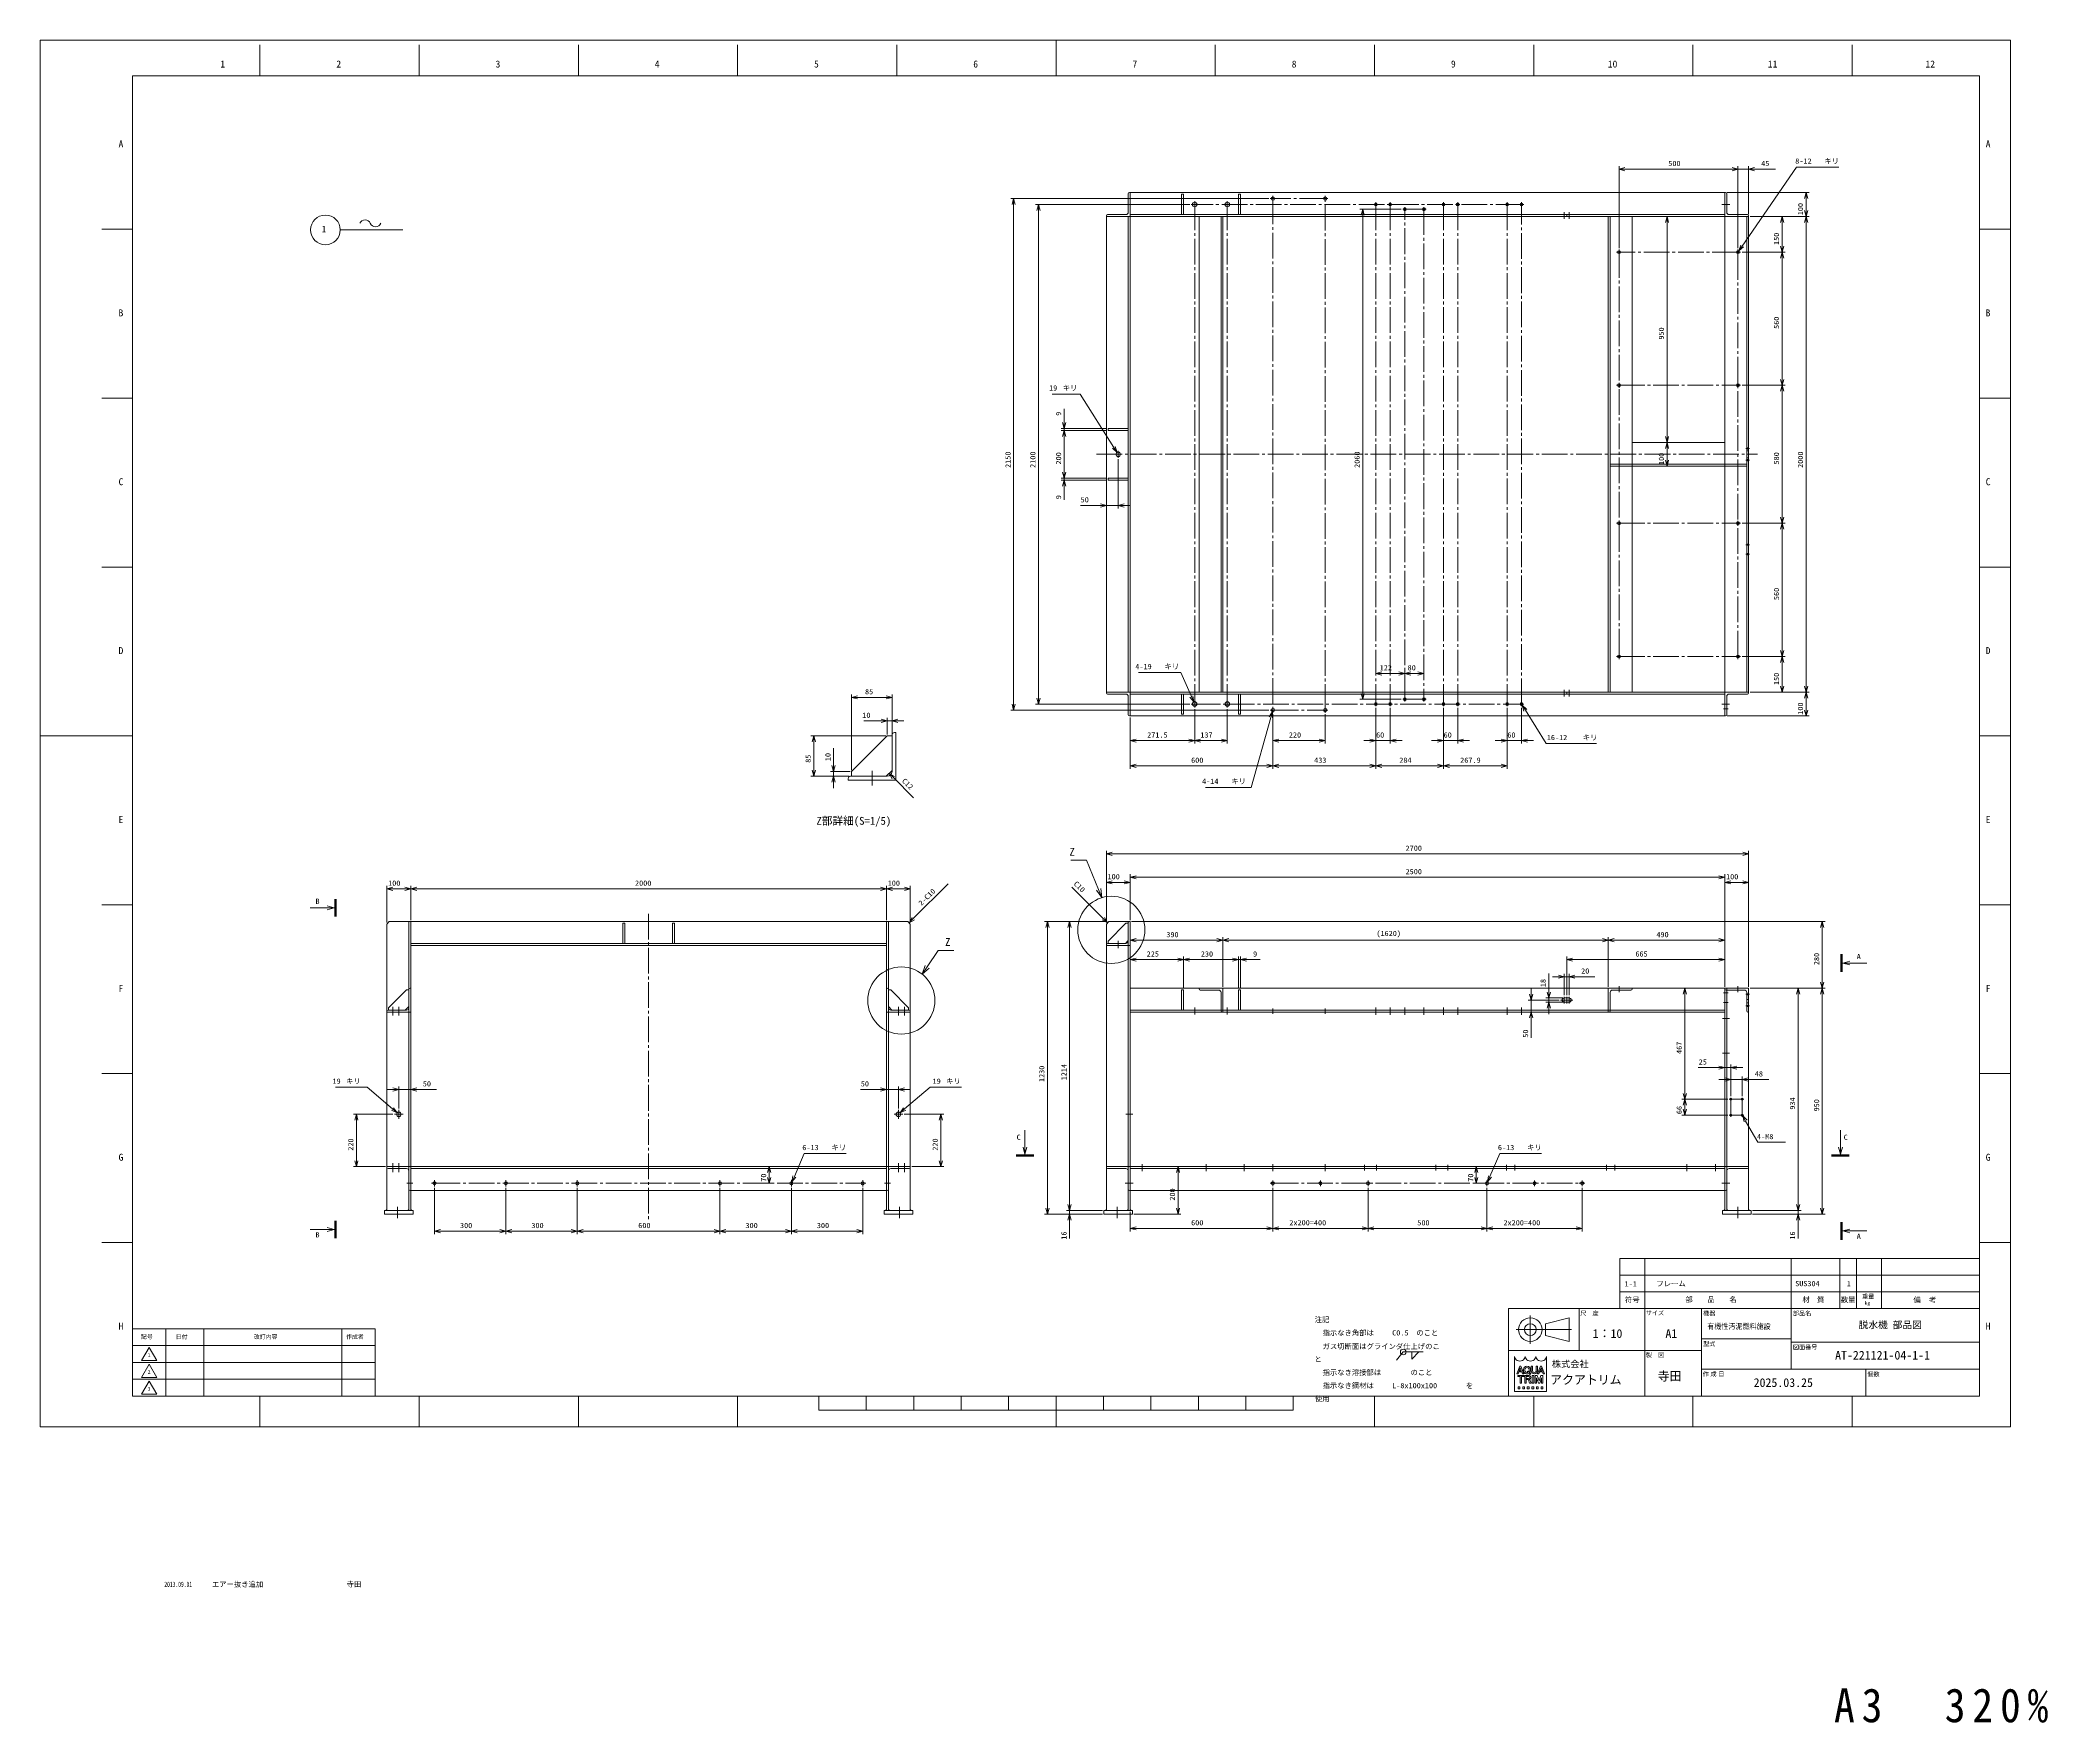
# Model space of a CAD drawing. Units: millimetres at full size, with parts at other scales. Extents: x -8517 to 8517, y -4135 to 2939.
# Drawn here: x -8517 to -78, y -4135 to 2939 of the extents above; entities that cross this region are included whole.
import ezdxf
from ezdxf.enums import TextEntityAlignment as Align

# ---------------------------------------------------------------- set-up
doc = ezdxf.new("R2010")
doc.units = ezdxf.units.MM
doc.header["$LTSCALE"] = 12
doc.linetypes.add('CHAIN2', pattern=[12, 9, -1, 1, -1])
for name, color, linetype, lineweight in [('0-0_90_FRAME', 2, 'Continuous', 9), ('0-1_91_BLANK', 6, 'Continuous', 9), ('0-2_08_DIM', 3, 'Continuous', 9), ('0-3_0', 134, 'Continuous', 9), ('0-4_05_CENTER', 2, 'CHAIN2', 9), ('0-5_04_HIDDEN', 7, 'Continuous', 9), ('0-6_10_DRAFT', 1, 'Continuous', 9)]:
    doc.layers.add(name, color=color, linetype=linetype, lineweight=lineweight)
doc.layers.add('0-7_07_TEXT', color=3, linetype='Continuous')
doc.layers.add('0-8', color=7, linetype='Continuous')
doc.styles.add('ＭＳ ゴシック', font='')
doc.styles.add('ＭＳ Ｐゴシック', font='')
doc.styles.get('ＭＳ ゴシック').set_extended_font_data('MS Gothic')
doc.styles.get('ＭＳ Ｐゴシック').set_extended_font_data('MS PGothic')

# ---------------------------------------------------------------- blocks, each defined once
blk = doc.blocks.new('Weld-line')
at = {"layer": '0-2_08_DIM'}
blk.add_line((0, 0), (1, 0), dxfattribs=at)
blk = doc.blocks.new('Weld10-s5')
at = {"layer": '0-2_08_DIM'}
blk.add_circle((0, 0), 2, dxfattribs=at)
blk = doc.blocks.new('Weld10-a1')
at = {"layer": '0-2_08_DIM'}
blk.add_lwpolyline([(5, 0), (0, 5), (0, 0)], close=True, dxfattribs=at)
blk = doc.blocks.new('Jis_w20130906110600')
at = {"layer": '0-2_08_DIM'}
blk.add_line((-4.631, -5.765), (0, 0), dxfattribs=at)
blk.add_blockref('Weld10-s5', (0, 0), dxfattribs=at)
at = {"layer": '0-2_08_DIM', "xscale": 14, "yscale": 14}
blk.add_blockref('Weld-line', (0, 0), dxfattribs=at)
at = {"layer": '0-2_08_DIM', "xscale": -1, "rotation": 180}
blk.add_blockref('Weld10-a1', (6, 0), dxfattribs=at)
blk = doc.blocks.new('p1ba05')
at = {"layer": '0-2_08_DIM'}
for centre, start, end in [((-2.9536, 0.2855), 24.22764, 155.57578), ((0, 1.6207), 204.22764, 335.57578)]:
    blk.add_arc(centre, 1.6207, start, end, dxfattribs=at)
blk = doc.blocks.new('seca02')
at = {"layer": '0-3_0'}
for q in [(3.5, 0.804), (3.5, -0.804), (10.635, 0)]:
    blk.add_line((0.5, 0), q, dxfattribs=at)
blk.add_solid([(-0.5, 3.763), (-0.5, -3.763), (0.5, 3.763), (0.5, -3.763)], dxfattribs=at)
blk = doc.blocks.new('seca03')
at = {"layer": '0-3_0'}
for q in [(0, 10.635), (-0.804, 3.5), (0.804, 3.5)]:
    blk.add_line((0, 0.5), q, dxfattribs=at)
blk.add_solid([(-3.763, -0.5), (3.763, -0.5), (-3.763, 0.5), (3.763, 0.5)], dxfattribs=at)
blk = doc.blocks.new('A$C448B04A9_1')
at = {"layer": '0-3_0'}
for p, q in [((3, 100), (0, 100)), ((0, 0), (0, 100)), ((8, 18), (8, 95)), ((0, 0), (100, 0)), ((95, 8), (18, 8)), ((100, 3), (100, 0))]:
    blk.add_line(p, q, dxfattribs=at)
for centre, radius, start, end in [((3, 95), 5, 0, 90), ((18, 18), 10, 180, 270), ((95, 3), 5, 0, 90)]:
    blk.add_arc(centre, radius, start, end, dxfattribs=at)
blk = doc.blocks.new('M8Tz_1')
at = {"layer": '0-3_0'}
for radius in [4, 3.25]:
    blk.add_circle((0, 0), radius, dxfattribs=at)
at = {"layer": '0-4_05_CENTER'}
for p, q in [((6.92, 0), (-6.92, 0)), ((0, -6.92), (0, 6.92))]:
    blk.add_line(p, q, dxfattribs=at)
blk = doc.blocks.new('seca01')
at = {"layer": '0-3_0'}
for q in [(-10.635, 0), (-3.5, 0.804), (-3.5, -0.804)]:
    blk.add_line((-0.5, 0), q, dxfattribs=at)
blk.add_solid([(0.5, 3.763), (0.5, -3.763), (-0.5, 3.763), (-0.5, -3.763)], dxfattribs=at)
blk = doc.blocks.new('A$C448B04A9_1_1_1')
at = {"layer": '0-5_04_HIDDEN'}
for p, q in [((3, 100), (0, 100)), ((0, 0), (0, 100)), ((8, 18), (8, 95)), ((0, 0), (100, 0)), ((95, 8), (18, 8)), ((100, 3), (100, 0))]:
    blk.add_line(p, q, dxfattribs=at)
for centre, radius, start, end in [((3, 95), 5, 0, 90), ((18, 18), 10, 180, 270), ((95, 3), 5, 0, 90)]:
    blk.add_arc(centre, radius, start, end, dxfattribs=at)
blk = doc.blocks.new('AM_BALLOON1')
at = {"layer": '0-2_08_DIM'}
blk.add_circle((0, 0), 5, dxfattribs=at)
blk = doc.blocks.new('_Open30')
at = {"layer": '0-2_08_DIM'}
blk.add_line((0, 0), (-1, 0), dxfattribs=at)
blk.add_lwpolyline([(-1, 0.2679), (0, 0), (-1, -0.2679)], dxfattribs=at)

msp = doc.modelspace()

# ---------------------------------------------------------------- linework, layer by layer
at = {"layer": '0-0_90_FRAME'}
for p, q in [((-7593.2, 2788.98), (-7593.2, 2918.6)), ((-6923.87, 2788.98), (-6923.87, 2918.6)), ((-6254.54, 2788.98), (-6254.54, 2918.6)), ((-5585.2, 2788.98), (-5585.2, 2918.6)), ((-4915.87, 2788.98), (-4915.87, 2918.6)), ((-3577.2, 2788.98), (-3577.2, 2918.6)), ((-2907.87, 2788.98), (-2907.87, 2918.6)), ((-2238.53, 2788.98), (-2238.53, 2918.6)), ((-1569.2, 2788.98), (-1569.2, 2918.6)), ((-899.87, 2788.98), (-899.87, 2918.6)), ((-8128.5, 2143.62), (-8258.12, 2143.62)), ((-234.95, 2143.62), (-364.57, 2143.62)), ((-8128.5, 1433.65), (-8258.12, 1433.65)), ((-234.95, 1433.65), (-364.57, 1433.65)), ((-8128.5, 723.68), (-8258.12, 723.68)), ((-234.95, 723.68), (-364.57, 723.68)), ((-8128.5, -696.26), (-8258.12, -696.26)), ((-234.95, -696.26), (-364.57, -696.26)), ((-8128.5, -1406.23), (-8258.12, -1406.23)), ((-234.95, -1406.23), (-364.57, -1406.23)), ((-8128.5, -2116.21), (-8258.12, -2116.21)), ((-1876.79, -2183.85), (-1876.79, -2393.85)), ((-1876.79, -2183.85), (-364.57, -2183.85)), ((-1771.79, -2183.85), (-1771.79, -2393.85)), ((-1155.88, -2183.85), (-1155.88, -2393.85)), ((-951.44, -2183.85), (-951.44, -2393.85)), ((-881.44, -2183.85), (-881.44, -2393.85)), ((-776.44, -2183.85), (-776.44, -2393.85)), ((-234.95, -2116.21), (-364.57, -2116.21)), ((-1876.79, -2253.85), (-364.57, -2253.85)), ((-1876.79, -2323.85), (-364.57, -2323.85)), ((-2309.87, -2668.37), (-2309.87, -2668.22)), ((-2309.87, -2668.37), (-2304.12, -2668.37)), ((-2305.72, -2674.78), (-2279.46, -2674.78)), ((-2305.72, -2674.78), (-2305.72, -2679.26)), ((-2305.72, -2679.26), (-2296.11, -2679.26)), ((-2304.12, -2668.37), (-2295.14, -2643.15)), ((-2300.99, -2659.93), (-2299.26, -2655.07)), ((-2300.99, -2659.93), (-2289.17, -2659.93)), ((-2299.26, -2655.07), (-2290.9, -2655.07)), ((-2297.8, -2636.35), (-2292.49, -2636.35)), ((-2295.47, -2706.8), (-2295.47, -2679.9)), ((-2290.9, -2655.07), (-2295.14, -2643.15)), ((-2280.41, -2668.22), (-2292.49, -2636.35)), ((-2289.71, -2706.8), (-2289.71, -2679.9)), ((-2289.07, -2679.26), (-2279.46, -2679.26)), ((-2281.78, -2650.44), (-2281.78, -2654.29)), ((-2280.41, -2668.37), (-2280.41, -2668.22)), ((-2279.46, -2674.78), (-2279.46, -2679.26)), ((-2276.44, -2650.82), (-2276.44, -2653.89)), ((-2275.81, -2674.78), (-2275.81, -2706.8)), ((-2275.81, -2674.78), (-2261.08, -2674.78)), ((-2270.05, -2679.26), (-2260.31, -2679.26)), ((-2269.86, -2691.62), (-2269.86, -2687.14)), ((-2269.86, -2687.14), (-2260.31, -2687.14)), ((-2269.86, -2691.62), (-2263.57, -2691.62)), ((-2265.81, -2659.89), (-2262.97, -2656.87)), ((-2265.81, -2659.89), (-2263.19, -2662.43)), ((-2262.97, -2656.87), (-2251.11, -2666.65)), ((-2261.19, -2693.23), (-2256.32, -2706.8)), ((-2259.55, -2659.54), (-2255.43, -2662.94)), ((-2259.27, -2666.25), (-2254.82, -2670.58)), ((-2257.66, -2650.82), (-2257.66, -2653.89)), ((-2255.62, -2693.03), (-2250.1, -2706.54)), ((-2254.82, -2670.58), (-2251.11, -2666.65)), ((-2252.32, -2650.44), (-2252.32, -2654.29)), ((-2249.36, -2655.44), (-2249.36, -2636.35)), ((-2243.6, -2636.35), (-2249.36, -2636.35)), ((-2245.25, -2674.78), (-2238.2, -2674.78)), ((-2245.25, -2674.78), (-2245.25, -2679.26)), ((-2244.61, -2701.68), (-2244.61, -2679.9)), ((-2243.6, -2654.29), (-2243.6, -2636.35)), ((-2238.84, -2701.68), (-2238.84, -2679.9)), ((-2238.2, -2674.78), (-2238.2, -2679.26)), ((-2234.95, -2668.37), (-2236.87, -2668.37)), ((-2232.43, -2674.78), (-2224.07, -2674.78)), ((-2219.31, -2706.8), (-2226.68, -2684.38)), ((-2216.42, -2698.03), (-2224.07, -2674.78)), ((-2222.79, -2668.37), (-2222.79, -2668.22)), ((-2222.79, -2668.37), (-2217.04, -2668.37)), ((-2222.46, -2655.44), (-2222.46, -2636.35)), ((-2217.04, -2668.37), (-2208.06, -2643.15)), ((-2216.42, -2698.03), (-2208.78, -2674.78)), ((-2213.91, -2659.93), (-2212.17, -2655.07)), ((-2213.91, -2659.93), (-2202.08, -2659.93)), ((-2213.54, -2706.8), (-2206.17, -2684.38)), ((-2212.17, -2655.07), (-2203.82, -2655.07)), ((-2210.71, -2636.35), (-2205.4, -2636.35)), ((-2200.41, -2674.78), (-2208.78, -2674.78)), ((-2203.82, -2655.07), (-2208.06, -2643.15)), ((-2193.33, -2668.22), (-2205.4, -2636.35)), ((-2193.33, -2668.37), (-2193.33, -2668.22)), ((-7593.2, -2890.6), (-7593.2, -2761.56)), ((-6923.87, -2890.6), (-6923.87, -2761.56)), ((-6254.54, -2890.6), (-6254.54, -2761.56)), ((-5585.2, -2890.6), (-5585.2, -2761.56)), ((-2907.87, -2890.6), (-2907.87, -2761.56)), ((-2304.11, -2723.57), (-2304.11, -2731.25)), ((-2295.47, -2706.8), (-2289.71, -2706.8)), ((-2284.9, -2723.57), (-2284.9, -2731.25)), ((-2265.69, -2723.57), (-2265.69, -2731.25)), ((-2256.32, -2706.8), (-2250.1, -2706.8)), ((-2250.1, -2706.54), (-2250.1, -2706.8)), ((-2246.48, -2723.57), (-2246.48, -2731.25)), ((-2245.25, -2706.8), (-2245.25, -2702.32)), ((-2238.53, -2890.6), (-2238.53, -2761.56)), ((-2227.27, -2723.57), (-2227.27, -2731.25)), ((-2219.31, -2706.8), (-2213.54, -2706.8)), ((-2200.37, -2723.57), (-2200.37, -2731.25)), ((-1569.2, -2890.6), (-1569.2, -2761.56)), ((-899.87, -2890.6), (-899.87, -2761.56))]:
    msp.add_line(p, q, dxfattribs=at)
at = {"layer": '0-0_90_FRAME', "color": 6}
for p, q in [((-4246.53, 2938.6), (-4246.53, 2788.98)), ((-8516.96, 13.71), (-8128.5, 13.71)), ((-234.95, 13.71), (-364.57, 13.71)), ((-5243.61, -2821.38), (-5243.61, -2761.56)), ((-5044.19, -2821.38), (-5044.19, -2761.56)), ((-4844.78, -2821.38), (-4844.78, -2761.56)), ((-4645.36, -2821.38), (-4645.36, -2761.56)), ((-4445.95, -2821.38), (-4445.95, -2761.56)), ((-4246.53, -2890.6), (-4246.53, -2761.56)), ((-4047.12, -2821.38), (-4047.12, -2761.56)), ((-3847.71, -2821.38), (-3847.71, -2761.56)), ((-3648.29, -2821.38), (-3648.29, -2761.56)), ((-3448.88, -2821.38), (-3448.88, -2761.56)), ((-3249.46, -2821.38), (-3249.46, -2761.56)), ((-5243.61, -2821.38), (-3249.46, -2821.38))]:
    msp.add_line(p, q, dxfattribs=at)
at = {"layer": '0-0_90_FRAME', "color": 134}
for p, q in [((-2253, -2541.64), (-2253, -2422.84)), ((-2047.57, -2570.63), (-2047.57, -2393.85)), ((-1876.79, -2393.85), (-364.57, -2393.85)), ((-1771.79, -2761.56), (-1771.79, -2393.85)), ((-1533.5, -2761.56), (-1533.5, -2393.85)), ((-1155.88, -2393.85), (-1155.88, -2648.42)), ((-7988.5, -2761.56), (-7988.5, -2478.7)), ((-7828.5, -2761.56), (-7828.5, -2478.7)), ((-7248.5, -2761.56), (-7248.5, -2478.7)), ((-2312.4, -2482.24), (-2079.75, -2482.24)), ((-1533.5, -2521.13), (-1155.88, -2521.13)), ((-8128.5, -2549.42), (-7108.5, -2549.42)), ((-1533.5, -2570.63), (-2344.57, -2570.63)), ((-1155.88, -2535.27), (-364.57, -2535.27)), ((-8128.5, -2620.13), (-7108.5, -2620.13)), ((-8128.5, -2690.84), (-7108.5, -2690.84)), ((-1533.5, -2648.42), (-364.57, -2648.42)), ((-842.14, -2648.42), (-842.14, -2761.56))]:
    msp.add_line(p, q, dxfattribs=at)
at = {"layer": '0-0_90_FRAME', "color": 6}
msp.add_lwpolyline([(-8128.5, -2761.56), (-364.57, -2761.56), (-364.57, 2788.98), (-8128.5, 2788.98)], close=True, dxfattribs=at)
at = {"layer": '0-0_90_FRAME', "color": 134}
for points in [[(-2344.57, -2761.56), (-364.57, -2761.56), (-364.57, -2393.85), (-2344.57, -2393.85)], [(-2188.65, -2457.49), (-2089.65, -2432.74), (-2089.65, -2531.74), (-2188.65, -2506.99)], [(-8128.5, -2761.56), (-7108.5, -2761.56), (-7108.5, -2478.7), (-8128.5, -2478.7)], [(-8090.32, -2612.62), (-8058.5, -2557.5), (-8026.68, -2612.62)], [(-8090.32, -2683.33), (-8058.5, -2628.22), (-8026.68, -2683.33)], [(-8090.32, -2754.05), (-8058.5, -2698.93), (-8026.68, -2754.05)]]:
    msp.add_lwpolyline(points, close=True, dxfattribs=at)
at = {"layer": '0-0_90_FRAME'}
for points in [[(-2185, -2594.85), (-2185, -2742.78), (-2319.48, -2742.78), (-2319.48, -2594.85)], [(-2309.87, -2668.37), (-2309.87, -2668.22), (-2297.8, -2636.35)], [(-2280.41, -2668.37), (-2286.16, -2668.37), (-2289.17, -2659.93)], [(-2275.81, -2706.8), (-2270.05, -2706.8), (-2270.05, -2679.26)], [(-2232.43, -2674.78), (-2232.43, -2706.8), (-2226.67, -2706.8), (-2226.68, -2684.38)], [(-2228.23, -2654.29), (-2228.23, -2636.35), (-2222.46, -2636.35)], [(-2222.79, -2668.37), (-2222.79, -2668.22), (-2210.71, -2636.35)], [(-2206.17, -2684.38), (-2206.17, -2706.8), (-2200.41, -2706.8), (-2200.41, -2674.78)], [(-2193.33, -2668.37), (-2199.08, -2668.37), (-2202.08, -2659.93)], [(-2304.11, -2723.57), (-2296.43, -2723.57), (-2296.43, -2731.25), (-2304.11, -2731.25)], [(-2284.9, -2723.57), (-2277.22, -2723.57), (-2277.22, -2731.25), (-2284.9, -2731.25)], [(-2265.69, -2723.57), (-2258.01, -2723.57), (-2258.01, -2731.25), (-2265.69, -2731.25)], [(-2246.48, -2723.57), (-2238.79, -2723.57), (-2238.79, -2731.25), (-2246.48, -2731.25)], [(-2245.25, -2706.8), (-2238.2, -2706.8), (-2238.2, -2702.32)], [(-2227.27, -2723.57), (-2219.58, -2723.57), (-2219.58, -2731.25), (-2227.27, -2731.25)], [(-2200.37, -2723.57), (-2208.05, -2723.57), (-2208.05, -2731.25), (-2200.37, -2731.25)]]:
    msp.add_lwpolyline(points, dxfattribs=at)
at = {"layer": '0-0_90_FRAME', "color": 134}
for radius in [49.5, 24.75]:
    msp.add_circle((-2253, -2482.24), radius, dxfattribs=at)
at = {"layer": '0-0_90_FRAME'}
for centre, radius, start, end in [((-2319.48, -2595.49), 0.64, 0, 90), ((-2274.66, -2595.49), 0.64, 0, 180), ((-2274.66, -2595.49), 0.64, 0, 90), ((-2229.83, -2595.49), 0.64, 0, 180), ((-2185, -2595.49), 0.64, 90, 180), ((-2296.11, -2679.9), 0.64, 0, 90), ((-2289.07, -2679.9), 0.64, 90, 180), ((-2263.57, -2694.19), 2.56, 21.9283, 90), ((-2260.45, -2683.2), 3.94, 271.99706, 88.00294), ((-2259.5, -2694.62), 4.19, 22.27295, 58.55311), ((-2235.82, -2654.87), 13.55, 182.45003, 265.55526), ((-2245.25, -2679.9), 0.64, 0, 90), ((-2232.17, -2654.43), 11.43, 179.25279, 218.96457), ((-2235.91, -2652.29), 10.66, 241.15773, 298.84227), ((-2238.2, -2679.9), 0.64, 90, 180), ((-2236, -2654.87), 13.55, 274.44474, 357.54997), ((-2239.66, -2654.43), 11.43, 321.03543, 0.74721), ((-2245.25, -2701.68), 0.64, 270, 0), ((-2238.2, -2701.68), 0.64, 180, 270)]:
    msp.add_arc(centre, radius, start, end, dxfattribs=at)
for centre, major_axis, ratio, start_param, end_param in [((-2297.07, -2595.49), (-21.77, 0), 0.882353, 6.2831853, 9.424778), ((-2252.24, -2595.49), (-21.77, 0), 0.882353, 6.2831853, 9.424778), ((-2207.41, -2595.49), (-21.77, 0), 0.882353, 6.2831853, 9.424778), ((-2267.05, -2650.44), (-14.73, 0), 0.956522, 3.1415927, 6.2831853), ((-2267.05, -2654.29), (-14.73, 0), 0.956522, 6.2831853, 8.4104559), ((-2267.05, -2650.82), (9.39, 0), 0.994718, 6.2831853, 9.424778), ((-2267.05, -2653.91), (9.39, 0), 0.995036, 3.1415927, 5.1354926), ((-2261.08, -2683.2), (-10.34, 0), 0.81482, 1.9440695, 4.712389), ((-2267.05, -2653.91), (9.39, 0), 0.995036, 5.6366671, 6.2831853), ((-2267.05, -2654.29), (-14.73, 0), 0.956522, 2.4802046, 3.1415927)]:
    msp.add_ellipse(centre, major_axis=major_axis, ratio=ratio, start_param=start_param, end_param=end_param, dxfattribs=at)
at = {"layer": '0-1_91_BLANK'}
msp.add_lwpolyline([(-8516.96, -2890.6), (-234.95, -2890.6), (-234.95, 2938.6), (-8516.96, 2938.6)], close=True, dxfattribs=at)
at = {"layer": '0-2_08_DIM'}
for p, q in [((-1880.24, 2064.72), (-1880.24, 2408.96)), ((-1405.24, 2396.46), (-1855.24, 2396.46)), ((-1405.24, 2396.46), (-1430.24, 2396.46)), ((-1380.24, 2064.72), (-1380.24, 2408.96)), ((-1380.24, 2064.72), (-1380.24, 2408.96)), ((-1380.24, 2396.46), (-1335.24, 2396.46)), ((-1335.24, 2206.77), (-1335.24, 2408.96)), ((-1310.24, 2396.46), (-1222.74, 2396.46)), ((-1425.99, 2297.52), (-1081.3, 2297.52)), ((-3352.67, 2272.52), (-4437.38, 2272.52)), ((-4424.88, 2247.52), (-4424.88, 147.52)), ((-3684.8, 2247.52), (-4332.88, 2247.52)), ((-4320.38, 172.52), (-4320.38, 2222.52)), ((-2795.83, 2227.52), (-2969.96, 2227.52)), ((-2957.46, 192.52), (-2957.46, 2202.52)), ((-1328.99, 2197.52), (-1182.19, 2197.52)), ((-1328.99, 2197.52), (-1081.3, 2197.52)), ((-1328.99, 2197.52), (-1081.3, 2197.52)), ((-1093.8, 2222.52), (-1093.8, 2272.52)), ((-7255.47, 2140.75), (-6992.14, 2140.75)), ((-1194.69, 2072.52), (-1194.69, 2172.52)), ((-1093.8, 2172.52), (-1093.8, 222.52)), ((-1363.03, 2047.52), (-1182.19, 2047.52)), ((-4212.38, 1331.52), (-4212.38, 1389.02)), ((-4034.48, 1306.52), (-4224.88, 1306.52)), ((-4034.48, 1297.52), (-4224.88, 1297.52)), ((-4034.48, 1297.52), (-4224.88, 1297.52)), ((-4212.38, 1297.52), (-4212.38, 1306.52)), ((-4212.38, 1272.52), (-4212.38, 1122.52)), ((-4212.38, 1272.52), (-4212.38, 1247.52)), ((-1657.99, 1247.52), (-1690.87, 1247.52)), ((-1678.37, 1222.52), (-1678.37, 1172.52)), ((-4034.48, 1097.52), (-4224.88, 1097.52)), ((-4034.48, 1097.52), (-4224.88, 1097.52)), ((-4212.38, 1122.52), (-4212.38, 1147.52)), ((-4212.38, 1097.52), (-4212.38, 1088.52)), ((-4035.23, 1176.45), (-4035.23, 970.15)), ((-3985.23, 1176.45), (-3985.23, 970.15)), ((-1657.99, 1147.52), (-1690.87, 1147.52)), ((-4034.48, 1088.52), (-4224.88, 1088.52)), ((-4212.38, 1063.52), (-4212.38, 1006.02)), ((-4060.23, 982.65), (-4144.19, 982.65)), ((-3985.23, 982.65), (-4035.23, 982.65)), ((-3960.23, 982.65), (-3935.23, 982.65)), ((-2902.24, 271.98), (-2902.24, 288.76)), ((-2877.24, 276.26), (-2805.24, 276.26)), ((-2780.24, 272.9), (-2780.24, 288.76)), ((-2780.24, 272.83), (-2780.24, 288.76)), ((-2755.24, 276.26), (-2725.24, 276.26)), ((-2700.24, 271.57), (-2700.24, 288.76)), ((-5106.1, -129.79), (-5106.1, 188.27)), ((-4961.1, 175.77), (-5081.1, 175.77)), ((-4936.1, 24.21), (-4936.1, 188.27)), ((-1328.99, 197.52), (-1081.3, 197.52)), ((-1328.99, 197.52), (-1081.3, 197.52)), ((-1093.8, 122.52), (-1093.8, 172.52)), ((-4956.1, 20.21), (-4956.1, 89.12)), ((-4936.1, 24.21), (-4936.1, 89.12)), ((-3352.67, 122.52), (-4437.38, 122.52)), ((-3684.8, 147.52), (-4332.88, 147.52)), ((-3935.23, 91.27), (-3935.23, -18.75)), ((-3935.23, 91.27), (-3935.23, -124.76)), ((-3663.74, 126.46), (-3663.74, -18.75)), ((-3663.74, 126.46), (-3663.74, -18.75)), ((-3526.74, 126.46), (-3526.74, -18.75)), ((-3335.24, 105.08), (-3335.24, -124.76)), ((-3335.24, 105.08), (-3335.24, -18.75)), ((-3335.24, 105.08), (-3335.24, -124.76)), ((-3115.24, 105.08), (-3115.24, -18.75)), ((-2795.83, 167.52), (-2969.96, 167.52)), ((-2902.24, 131.93), (-2902.24, -124.76)), ((-2902.24, 131.93), (-2902.24, -124.76)), ((-2902.24, 131.93), (-2902.24, -18.75)), ((-2842.24, 131.93), (-2842.24, -18.75)), ((-2618.24, 131.93), (-2618.24, -124.76)), ((-2618.24, 131.93), (-2618.24, -18.75)), ((-2558.24, 131.93), (-2558.24, -18.75)), ((-2350.34, 131.93), (-2350.34, -18.75)), ((-2290.34, 131.93), (-2290.34, -18.75)), ((-1425.99, 97.52), (-1081.3, 97.52)), ((-4962.35, 13.96), (-5277.44, 13.96)), ((-4981.1, 76.62), (-5054.85, 76.62)), ((-4936.1, 76.62), (-4956.1, 76.62)), ((-4911.1, 76.62), (-4886.1, 76.62)), ((-5264.94, -131.04), (-5264.94, -11.04)), ((-5181.85, -111.04), (-5181.85, -37.29)), ((-3688.74, -6.25), (-3910.23, -6.25)), ((-3638.74, -6.25), (-3551.74, -6.25)), ((-3310.24, -6.25), (-3140.24, -6.25)), ((-2927.24, -6.25), (-2952.24, -6.25)), ((-2902.24, -6.25), (-2842.24, -6.25)), ((-2817.24, -6.25), (-2792.24, -6.25)), ((-2643.24, -6.25), (-2668.24, -6.25)), ((-2618.24, -6.25), (-2558.24, -6.25)), ((-2533.24, -6.25), (-2508.24, -6.25)), ((-2375.34, -6.25), (-2400.34, -6.25)), ((-2350.34, -6.25), (-2290.34, -6.25)), ((-2265.34, -6.25), (-2240.34, -6.25)), ((-5116.35, -156.04), (-5277.44, -156.04)), ((-5112.35, -136.04), (-5194.35, -136.04)), ((-5116.35, -156.04), (-5194.35, -156.04)), ((-5181.85, -156.04), (-5181.85, -136.04)), ((-4930.42, -161.72), (-4845.47, -246.67)), ((-3910.23, -112.26), (-3360.24, -112.26)), ((-3310.24, -112.26), (-2927.24, -112.26)), ((-2877.24, -112.26), (-2643.24, -112.26)), ((-5181.85, -181.04), (-5181.85, -206.04)), ((-4035.23, -770.92), (-4035.23, -469.59)), ((-4010.23, -482.09), (-1360.24, -482.09)), ((-1335.24, -1040.92), (-1335.24, -469.59)), ((-4183.9, -509.33), (-4123.9, -509.33)), ((-4035.23, -770.92), (-4035.23, -589.45)), ((-3935.23, -760.92), (-3935.23, -568.2)), ((-3935.23, -760.92), (-3935.23, -589.45)), ((-3910.23, -580.7), (-1460.24, -580.7)), ((-1435.24, -1040.92), (-1435.24, -568.2)), ((-1435.24, -1040.92), (-1435.24, -589.45)), ((-1335.24, -1040.92), (-1335.24, -589.45)), ((-7059.26, -770.92), (-7059.26, -616.6)), ((-6984.26, -629.1), (-7034.26, -629.1)), ((-6959.26, -760.92), (-6959.26, -616.6)), ((-6959.26, -760.92), (-6959.26, -616.6)), ((-6934.26, -629.1), (-4984.26, -629.1)), ((-4959.26, -760.92), (-4959.26, -616.6)), ((-4959.26, -760.92), (-4959.26, -616.6)), ((-4934.26, -629.1), (-4884.26, -629.1)), ((-4859.26, -770.92), (-4859.26, -616.6)), ((-4846.58, -754.49), (-4700, -607.91)), ((-4047.91, -754.49), (-4180.32, -622.08)), ((-3960.23, -601.95), (-4010.23, -601.95)), ((-1410.24, -601.95), (-1360.24, -601.95)), ((-4031.48, -767.17), (-4295.38, -767.17)), ((-4282.88, -1972.17), (-4282.88, -792.17)), ((-4031.48, -767.17), (-4202.2, -767.17)), ((-4189.7, -792.17), (-4189.7, -1956.17)), ((-3928.98, -767.17), (-1013.5, -767.17)), ((-1026, -792.17), (-1026, -1022.17)), ((-4736.52, -887.98), (-4676.52, -887.98)), ((-2100.24, -1076.54), (-2100.24, -914.37)), ((-2075.24, -926.87), (-1460.24, -926.87)), ((-1435.24, -1040.92), (-1435.24, -914.37)), ((-2175.54, -1063.17), (-2175.54, -985.67)), ((-2135.24, -998.53), (-2160.24, -998.53)), ((-2110.24, -1076.54), (-2110.24, -986.03)), ((-2110.24, -998.53), (-2090.24, -998.53)), ((-2090.24, -1076.54), (-2090.24, -986.03)), ((-2065.24, -998.53), (-1981.49, -998.53)), ((-2249.39, -1072.17), (-2249.39, -1047.17)), ((-2116.49, -1088.17), (-2188.04, -1088.17)), ((-2175.54, -1106.17), (-2175.54, -1088.17)), ((-1441.49, -1047.17), (-1615.96, -1047.17)), ((-1603.46, -1489.17), (-1603.46, -1072.17)), ((-1328.99, -1047.17), (-1013.5, -1047.17)), ((-1328.99, -1047.17), (-1114.88, -1047.17)), ((-1328.99, -1047.17), (-1013.5, -1047.17)), ((-1127.38, -1072.17), (-1127.38, -1956.17)), ((-1026, -1072.17), (-1026, -1972.17)), ((-2132.07, -1097.17), (-2261.89, -1097.17)), ((-2115.83, -1147.17), (-2261.89, -1147.17)), ((-2249.39, -1097.17), (-2249.39, -1147.17)), ((-2249.39, -1172.17), (-2249.39, -1256.13)), ((-2116.49, -1106.17), (-2188.04, -1106.17)), ((-2175.54, -1131.17), (-2175.54, -1156.17)), ((-1460.24, -1380.93), (-1547.74, -1380.93)), ((-1435.24, -1430.89), (-1460.24, -1430.89)), ((-1435.24, -1501), (-1435.24, -1368.43)), ((-1410.24, -1380.93), (-1435.24, -1380.93)), ((-1410.24, -1501), (-1410.24, -1368.43)), ((-1410.24, -1501), (-1410.24, -1418.39)), ((-1410.24, -1430.89), (-1362.24, -1430.89)), ((-1385.24, -1380.93), (-1360.24, -1380.93)), ((-1362.24, -1501), (-1362.24, -1418.39)), ((-1337.24, -1430.89), (-1249.74, -1430.89)), ((-7034.26, -1472.77), (-7059.26, -1472.77)), ((-7009.26, -1552.51), (-7009.26, -1460.27)), ((-7009.26, -1472.77), (-6959.26, -1472.77)), ((-6959.26, -1494.88), (-6959.26, -1460.27)), ((-6934.26, -1472.77), (-6850.3, -1472.77)), ((-4984.26, -1472.77), (-5068.21, -1472.77)), ((-4959.26, -1493.94), (-4959.26, -1460.27)), ((-4909.26, -1472.77), (-4959.26, -1472.77)), ((-4909.26, -1552.51), (-4909.26, -1460.27)), ((-4884.26, -1472.77), (-4859.26, -1472.77)), ((-1423.41, -1514.17), (-1615.96, -1514.17)), ((-1423.41, -1514.17), (-1615.96, -1514.17)), ((-7033.91, -1577.17), (-7200.19, -1577.17)), ((-7187.69, -1772.17), (-7187.69, -1602.17)), ((-4884.6, -1577.17), (-4718.32, -1577.17)), ((-4730.82, -1772.17), (-4730.82, -1602.17)), ((-1423.41, -1580.17), (-1615.96, -1580.17)), ((-1603.46, -1539.17), (-1603.46, -1555.17)), ((-7065.51, -1797.17), (-7200.19, -1797.17)), ((-4853.01, -1797.17), (-4718.32, -1797.17)), ((-3740.88, -1797.17), (-3721.41, -1797.17)), ((-3733.91, -1822.17), (-3733.91, -1972.17)), ((-4189.7, -1956.17), (-4189.7, -1931.17)), ((-1127.38, -1956.17), (-1127.38, -1931.17)), ((-4051.48, -1997.17), (-4295.38, -1997.17)), ((-4051.48, -1981.17), (-4202.2, -1981.17)), ((-4051.48, -1981.17), (-4202.2, -1981.17)), ((-4051.48, -1997.17), (-4202.2, -1997.17)), ((-4189.7, -1981.17), (-4189.7, -1997.17)), ((-4189.7, -2022.17), (-4189.7, -2099.67)), ((-3918.98, -1997.17), (-3721.41, -1997.17)), ((-1318.99, -1981.17), (-1114.88, -1981.17)), ((-1318.99, -1981.17), (-1114.88, -1981.17)), ((-1318.99, -1997.17), (-1013.5, -1997.17)), ((-1318.99, -1997.17), (-1114.88, -1997.17)), ((-1127.38, -1981.17), (-1127.38, -1997.17)), ((-1127.38, -2022.17), (-1127.38, -2099.67))]:
    msp.add_line(p, q, dxfattribs=at)
at = {"layer": '0-2_08_DIM', "color": 4}
for p, q in [((-1657.99, 2197.52), (-1690.87, 2197.52)), ((-1678.37, 1272.52), (-1678.37, 2172.52)), ((-1363.03, 2047.52), (-1182.19, 2047.52)), ((-1194.69, 2022.52), (-1194.69, 1512.52)), ((-1363.03, 1487.52), (-1182.19, 1487.52)), ((-1363.03, 1487.52), (-1182.19, 1487.52)), ((-1194.69, 932.52), (-1194.69, 1462.52)), ((-1657.99, 1247.52), (-1690.87, 1247.52)), ((-1363.03, 907.52), (-1182.19, 907.52)), ((-1363.03, 907.52), (-1182.19, 907.52)), ((-1194.69, 882.52), (-1194.69, 372.52)), ((-1363.03, 347.52), (-1182.19, 347.52)), ((-1363.03, 347.52), (-1182.19, 347.52)), ((-1194.69, 322.52), (-1194.69, 222.52)), ((-1328.99, 197.52), (-1182.19, 197.52)), ((-2618.24, 131.93), (-2618.24, -124.76)), ((-2350.34, 131.93), (-2350.34, -124.76)), ((-2593.24, -112.26), (-2375.34, -112.26)), ((-3935.23, -906.31), (-3935.23, -832.94)), ((-3545.24, -1040.92), (-3545.24, -832.94)), ((-3545.24, -1040.92), (-3545.24, -832.94)), ((-1925.24, -1040.92), (-1925.24, -832.94)), ((-1925.24, -1040.92), (-1925.24, -832.94)), ((-1435.24, -1040.92), (-1435.24, -832.94)), ((-3935.23, -1047.92), (-3935.23, -914.37)), ((-3910.23, -845.44), (-3570.24, -845.44)), ((-3735.24, -926.87), (-3910.23, -926.87)), ((-3710.24, -1047.92), (-3710.24, -914.37)), ((-3710.24, -1047.92), (-3710.24, -914.37)), ((-3685.24, -926.87), (-3505.24, -926.87)), ((-3505.24, -926.87), (-3530.24, -926.87)), ((-3520.24, -845.44), (-1950.24, -845.44)), ((-3480.24, -1047.92), (-3480.24, -914.37)), ((-3480.24, -1047.92), (-3480.24, -914.37)), ((-3480.24, -926.87), (-3471.24, -926.87)), ((-3471.24, -1047.92), (-3471.24, -914.37)), ((-3446.24, -926.87), (-3388.74, -926.87)), ((-1460.24, -845.44), (-1900.24, -845.44)), ((-5444.18, -1797.17), (-5464.76, -1797.17)), ((-5452.26, -1842.17), (-5452.26, -1822.17)), ((-2472.14, -1797.17), (-2492.71, -1797.17)), ((-2480.21, -1842.17), (-2480.21, -1822.17)), ((-6859.26, -1886.33), (-6859.26, -2080.91)), ((-6559.26, -1886.33), (-6559.26, -2080.91)), ((-6559.26, -1886.33), (-6559.26, -2080.91)), ((-6259.26, -1886.33), (-6259.26, -2080.91)), ((-6259.26, -1886.33), (-6259.26, -2080.91)), ((-5659.26, -1886.33), (-5659.26, -2080.91)), ((-5659.26, -1886.33), (-5659.26, -2080.91)), ((-5444.63, -1867.17), (-5464.76, -1867.17)), ((-5359.26, -1886.33), (-5359.26, -2080.91)), ((-5359.26, -1886.33), (-5359.26, -2080.91)), ((-5059.26, -1886.33), (-5059.26, -2080.91)), ((-3335.24, -1886.33), (-3335.24, -2069.24)), ((-3335.24, -1886.33), (-3335.24, -2069.24)), ((-2935.24, -1886.33), (-2935.24, -2069.24)), ((-2935.24, -1886.33), (-2935.24, -2069.24)), ((-2453.52, -1867.17), (-2492.71, -1867.17)), ((-2435.24, -1886.33), (-2435.24, -2069.24)), ((-2435.24, -1886.33), (-2435.24, -2069.24)), ((-2035.24, -1886.33), (-2035.24, -2069.24)), ((-3935.23, -1987.42), (-3935.23, -2069.24)), ((-6584.26, -2068.41), (-6834.26, -2068.41)), ((-6284.26, -2068.41), (-6534.26, -2068.41)), ((-6234.26, -2068.41), (-5684.26, -2068.41)), ((-5634.26, -2068.41), (-5384.26, -2068.41)), ((-5334.26, -2068.41), (-5084.26, -2068.41)), ((-3360.24, -2056.74), (-3910.23, -2056.74)), ((-3310.24, -2056.74), (-2960.24, -2056.74)), ((-2910.24, -2056.74), (-2460.24, -2056.74)), ((-2410.24, -2056.74), (-2060.24, -2056.74))]:
    msp.add_line(p, q, dxfattribs=at)
for points in [[(-956.64, 2404.76), (-1134.39, 2404.76), (-1362.66, 2073.05)], [(-5129.5, -1742.26), (-5304.96, -1742.26), (-5346.7, -1838.28)], [(-2205.48, -1742.26), (-2380.94, -1742.26), (-2422.68, -1838.28)]]:
    msp.add_lwpolyline(points, dxfattribs=at)
at = {"layer": '0-2_08_DIM'}
for points in [[(-4262.69, 1450.92), (-4144.93, 1450.92), (-4003.63, 1226.71)], [(-3899.58, 279.63), (-3721.83, 279.63), (-3677.62, 179.1)], [(-3618.84, -202.73), (-3426.09, -202.73), (-3343.84, 91.7)], [(-1974.23, -18.58), (-2187.09, -18.58), (-2273.97, 121.19)], [(-4067.99, -631.69), (-4118.5, -509.33), (-4123.9, -509.33)], [(-4788.21, -957.17), (-4741.92, -887.98), (-4736.52, -887.98)], [(-7275.08, -1463.46), (-7142.32, -1463.46), (-7035.48, -1554.76)], [(-4643.43, -1463.46), (-4776.19, -1463.46), (-4883.03, -1554.76)], [(-1180.91, -1694.61), (-1297.16, -1694.61), (-1347.9, -1605.38)]]:
    msp.add_lwpolyline(points, dxfattribs=at)
for points in [[(-7059.26, -1981.17), (-7063.26, -1981.17), (-7059.26, -1977.17)], [(-6967.26, -1981.17), (-6971.26, -1981.17), (-6967.26, -1977.17)], [(-6959.26, -1981.17), (-6955.26, -1981.17), (-6959.26, -1977.17)], [(-4959.26, -1981.17), (-4963.26, -1981.17), (-4959.26, -1977.17)], [(-4951.26, -1981.17), (-4947.26, -1981.17), (-4951.26, -1977.17)], [(-4859.26, -1981.17), (-4855.26, -1981.17), (-4859.26, -1977.17)], [(-4035.23, -1981.17), (-4039.23, -1981.17), (-4035.23, -1977.17)], [(-3943.23, -1981.17), (-3947.23, -1981.17), (-3943.23, -1977.17)], [(-3935.23, -1981.17), (-3931.23, -1981.17), (-3935.23, -1977.17)], [(-1435.24, -1981.17), (-1439.24, -1981.17), (-1435.24, -1977.17)], [(-1427.24, -1981.17), (-1423.24, -1981.17), (-1427.24, -1977.17)], [(-1335.24, -1981.17), (-1331.24, -1981.17), (-1335.24, -1977.17)]]:
    msp.add_lwpolyline(points, close=True, dxfattribs=at)
at = {"layer": '0-3_0'}
for p, q in [((-3943.23, 197.52), (-3943.23, 2197.52)), ((-3935.23, 2205.52), (-1435.24, 2205.52)), ((-1825.24, 1247.52), (-1435.24, 1247.52)), ((-1825.24, 1147.52), (-1435.24, 1147.52)), ((-3935.23, 189.52), (-1435.24, 189.52)), ((-6967.26, -767.17), (-6967.26, -1981.17)), ((-4951.26, -767.17), (-4951.26, -1981.17)), ((-3943.23, -767.17), (-3943.23, -1981.17)), ((-6959.26, -859.17), (-4959.26, -859.17)), ((-2090.24, -1088.17), (-2110.24, -1088.17)), ((-1427.24, -1047.17), (-1427.24, -1981.17)), ((-3935.23, -1139.17), (-1435.24, -1139.17)), ((-2110.24, -1106.17), (-2090.24, -1106.17)), ((-6959.26, -1805.17), (-4959.26, -1805.17)), ((-3935.23, -1805.17), (-1435.24, -1805.17))]:
    msp.add_line(p, q, dxfattribs=at)
for points in [[(-3935.23, 2297.52), (-1435.24, 2297.52), (-1435.24, 2197.52), (-3935.23, 2197.52)], [(-3719.24, 2205.52), (-3710.24, 2205.52), (-3710.24, 2290.52), (-3719.24, 2290.52)], [(-3471.24, 2205.52), (-3480.24, 2205.52), (-3480.24, 2290.52), (-3471.24, 2290.52)], [(-3935.23, 2197.52), (-4035.23, 2197.52), (-4035.23, 197.52), (-3935.23, 197.52)], [(-3545.24, 2197.52), (-3645.24, 2197.52), (-3645.24, 197.52), (-3545.24, 197.52)], [(-1925.24, 2197.52), (-1825.24, 2197.52), (-1825.24, 197.52), (-1925.24, 197.52)], [(-1335.24, 2197.52), (-1435.24, 2197.52), (-1435.24, 197.52), (-1335.24, 197.52)], [(-3943.23, 1306.52), (-4028.23, 1306.52), (-4028.23, 1297.52), (-3943.23, 1297.52)], [(-3943.23, 1088.52), (-4028.23, 1088.52), (-4028.23, 1097.52), (-3943.23, 1097.52)], [(-3935.23, 97.52), (-1435.24, 97.52), (-1435.24, 197.52), (-3935.23, 197.52)], [(-3719.24, 189.52), (-3710.24, 189.52), (-3710.24, 104.52), (-3719.24, 104.52)], [(-3471.24, 189.52), (-3480.24, 189.52), (-3480.24, 104.52), (-3471.24, 104.52)], [(-4936.1, -132.04), (-4936.1, 13.96), (-4956.1, 13.96), (-5106.1, -136.04), (-5106.1, -156.04), (-4960.1, -156.04)], [(-7049.26, -767.17), (-6959.26, -767.17), (-6959.26, -1981.17), (-7059.26, -1981.17), (-7059.26, -777.17)], [(-6959.26, -767.17), (-4959.26, -767.17), (-4959.26, -867.17), (-6959.26, -867.17)], [(-6059.26, -774.17), (-6068.26, -774.17), (-6068.26, -859.17), (-6059.26, -859.17)], [(-5859.26, -774.17), (-5850.26, -774.17), (-5850.26, -859.17), (-5859.26, -859.17)], [(-4869.26, -767.17), (-4959.26, -767.17), (-4959.26, -1981.17), (-4859.26, -1981.17), (-4859.26, -777.17)], [(-4025.23, -767.17), (-3935.23, -767.17), (-3935.23, -1981.17), (-4035.23, -1981.17), (-4035.23, -777.17)], [(-3935.23, -1047.17), (-1435.24, -1047.17), (-1435.24, -1147.17), (-3935.23, -1147.17)], [(-3719.24, -1054.17), (-3710.24, -1054.17), (-3710.24, -1139.17), (-3719.24, -1139.17)], [(-3480.24, -1054.17), (-3471.24, -1054.17), (-3471.24, -1139.17), (-3480.24, -1139.17)], [(-1435.24, -1047.17), (-1335.24, -1047.17), (-1335.24, -1981.17), (-1435.24, -1981.17)], [(-6959.26, -1897.17), (-4959.26, -1897.17), (-4959.26, -1797.17), (-6959.26, -1797.17)], [(-3935.23, -1797.17), (-1435.24, -1797.17), (-1435.24, -1897.17), (-3935.23, -1897.17)], [(-7069.26, -1997.17), (-6949.26, -1997.17), (-6949.26, -1981.17), (-7069.26, -1981.17)], [(-4849.26, -1997.17), (-4969.26, -1997.17), (-4969.26, -1981.17), (-4849.26, -1981.17)], [(-3925.23, -1997.17), (-4045.23, -1997.17), (-4045.23, -1981.17), (-3925.23, -1981.17)], [(-1325.24, -1997.17), (-1445.24, -1997.17), (-1445.24, -1981.17), (-1325.24, -1981.17)]]:
    msp.add_lwpolyline(points, close=True, dxfattribs=at)
for centre, radius in [((-3335.24, 2272.52), 7), ((-3115.24, 2272.52), 7), ((-3663.74, 2247.52), 9.5), ((-3526.74, 2247.52), 9.5), ((-2902.24, 2247.52), 6), ((-2842.24, 2247.52), 6), ((-2780.24, 2227.52), 6), ((-2700.24, 2227.52), 6), ((-2618.24, 2247.52), 6), ((-2558.24, 2247.52), 6), ((-2350.34, 2247.52), 6), ((-2290.34, 2247.52), 6), ((-1880.24, 2047.52), 6), ((-1380.24, 2047.52), 6), ((-1880.24, 1487.52), 6), ((-1380.24, 1487.52), 6), ((-3985.23, 1197.52), 9.5), ((-1880.24, 907.52), 6), ((-1380.24, 907.52), 6), ((-1880.24, 347.52), 6), ((-1380.24, 347.52), 6), ((-2780.24, 167.52), 6), ((-2700.24, 167.52), 6), ((-3663.74, 147.52), 9.5), ((-3526.74, 147.52), 9.5), ((-3335.24, 122.52), 7), ((-3115.24, 122.52), 7), ((-2902.24, 147.52), 6), ((-2842.24, 147.52), 6), ((-2618.24, 147.52), 6), ((-2558.24, 147.52), 6), ((-2350.34, 147.52), 6), ((-2290.34, 147.52), 6), ((-7009.26, -1577.17), 9.5), ((-4909.26, -1577.17), 9.5), ((-6859.26, -1867.17), 6.5), ((-6559.26, -1867.17), 6.5), ((-6259.26, -1867.17), 6.5), ((-5659.26, -1867.17), 6.5), ((-5359.26, -1867.17), 6.5), ((-5059.26, -1867.17), 6.5), ((-3335.24, -1867.17), 6.5), ((-3135.24, -1867.17), 6.5), ((-2935.24, -1867.17), 6.5), ((-2435.24, -1867.17), 6.5), ((-2235.24, -1867.17), 6.5), ((-2035.24, -1867.17), 6.5)]:
    msp.add_circle(centre, radius, dxfattribs=at)
at = {"layer": '0-3_0', "color": 3}
for centre in [(-4014.07, -801.85), (-4896.89, -1098.87)]:
    msp.add_circle(centre, 141.17, dxfattribs=at)
at = {"layer": '0-3_0'}
for centre, start, end in [((-2110.24, -1097.17), 90, 270), ((-2090.24, -1097.17), 270, 90)]:
    msp.add_arc(centre, 9, start, end, dxfattribs=at)
at = {"layer": '0-4_05_CENTER'}
for p, q in [((-3335.24, 2283.7), (-3335.24, 2261.33)), ((-3115.24, 2283.7), (-3115.24, 2261.33)), ((-3648.92, 2247.52), (-3678.55, 2247.52)), ((-3663.74, 2262.33), (-3663.74, 2232.7)), ((-3511.92, 2247.52), (-3541.55, 2247.52)), ((-3526.74, 2262.33), (-3526.74, 2232.7)), ((-3526.74, 2247.52), (-3526.74, 147.52)), ((-3324.05, 2272.52), (-3346.42, 2272.52)), ((-3104.05, 2272.52), (-3126.42, 2272.52)), ((-2892.89, 2247.52), (-2911.58, 2247.52)), ((-2902.24, 2256.86), (-2902.24, 2238.18)), ((-2902.24, 2247.52), (-2902.24, 147.52)), ((-2832.89, 2247.52), (-2851.58, 2247.52)), ((-2842.24, 2256.86), (-2842.24, 2238.18)), ((-2842.24, 2247.52), (-2842.24, 147.52)), ((-2770.89, 2227.52), (-2789.58, 2227.52)), ((-2780.24, 2236.86), (-2780.24, 2218.18)), ((-2690.89, 2227.52), (-2709.58, 2227.52)), ((-2700.24, 2236.86), (-2700.24, 2218.18)), ((-2608.89, 2247.52), (-2627.58, 2247.52)), ((-2618.24, 2256.86), (-2618.24, 2238.18)), ((-2618.24, 2247.52), (-2618.24, 147.52)), ((-2548.89, 2247.52), (-2567.58, 2247.52)), ((-2558.24, 2256.86), (-2558.24, 2238.18)), ((-2558.24, 2247.52), (-2558.24, 147.52)), ((-2340.99, 2247.52), (-2359.68, 2247.52)), ((-2350.34, 2256.86), (-2350.34, 2238.18)), ((-2350.34, 2247.52), (-2350.34, 147.52)), ((-2280.99, 2247.52), (-2299.68, 2247.52)), ((-2290.34, 2256.86), (-2290.34, 2238.18)), ((-2110.24, 2215.63), (-2110.24, 2187.42)), ((-2090.24, 2215.63), (-2090.24, 2187.42)), ((-1414.79, 2247.52), (-1447.34, 2247.52)), ((-1869.28, 2047.52), (-1891.19, 2047.52)), ((-1880.24, 2058.47), (-1880.24, 2036.57)), ((-1369.28, 2047.52), (-1391.19, 2047.52)), ((-1380.24, 2058.47), (-1380.24, 2036.57)), ((-1869.28, 1487.52), (-1891.19, 1487.52)), ((-1880.24, 1498.47), (-1880.24, 1476.57)), ((-1880.24, 1487.52), (-1380.24, 1487.52)), ((-1369.28, 1487.52), (-1391.19, 1487.52)), ((-1380.24, 1498.47), (-1380.24, 1476.57)), ((-4076.37, 1197.52), (-1298.08, 1197.52)), ((-3970.42, 1197.52), (-4000.05, 1197.52)), ((-3985.23, 1182.7), (-3985.23, 1212.33)), ((-1331.16, 1222.02), (-1347.2, 1222.02)), ((-1331.16, 1173.02), (-1347.2, 1173.02)), ((-1869.28, 907.52), (-1891.19, 907.52)), ((-1880.24, 896.57), (-1880.24, 918.47)), ((-1880.24, 907.52), (-1380.24, 907.52)), ((-1369.28, 907.52), (-1391.19, 907.52)), ((-1380.24, 896.57), (-1380.24, 918.47)), ((-1331.16, 817.52), (-1347.2, 817.52)), ((-1331.16, 777.52), (-1347.2, 777.52)), ((-1869.28, 347.52), (-1891.19, 347.52)), ((-1880.24, 336.57), (-1880.24, 358.47)), ((-1369.28, 347.52), (-1391.19, 347.52)), ((-1380.24, 336.57), (-1380.24, 358.47)), ((-2780.24, 158.18), (-2780.24, 176.86)), ((-2700.24, 158.18), (-2700.24, 176.86)), ((-2110.24, 179.41), (-2110.24, 207.62)), ((-2090.24, 179.41), (-2090.24, 207.62)), ((-3648.92, 147.52), (-3678.55, 147.52)), ((-3663.74, 132.71), (-3663.74, 162.33)), ((-3511.92, 147.52), (-3541.55, 147.52)), ((-3526.74, 132.71), (-3526.74, 162.33)), ((-3324.05, 122.52), (-3346.42, 122.52)), ((-3335.24, 111.33), (-3335.24, 133.7)), ((-3104.05, 122.52), (-3126.42, 122.52)), ((-3115.24, 111.33), (-3115.24, 133.7)), ((-2892.89, 147.52), (-2911.58, 147.52)), ((-2902.24, 138.18), (-2902.24, 156.86)), ((-2832.89, 147.52), (-2851.58, 147.52)), ((-2842.24, 138.18), (-2842.24, 156.86)), ((-2770.89, 167.52), (-2789.58, 167.52)), ((-2690.89, 167.52), (-2709.58, 167.52)), ((-2608.89, 147.52), (-2627.58, 147.52)), ((-2618.24, 138.18), (-2618.24, 156.86)), ((-2548.89, 147.52), (-2567.58, 147.52)), ((-2558.24, 138.18), (-2558.24, 156.86)), ((-2340.99, 147.52), (-2359.68, 147.52)), ((-2350.34, 138.18), (-2350.34, 156.86)), ((-2280.99, 147.52), (-2299.68, 147.52)), ((-2290.34, 138.18), (-2290.34, 156.86)), ((-1415.12, 147.52), (-1447.67, 147.52)), ((-1440.89, 127.52), (-1421.89, 127.52)), ((-5020.1, -195.31), (-5020.1, -133.75)), ((-5959.26, -733.89), (-5959.26, -2029.79)), ((-3985.23, -878.81), (-3985.23, -848.03)), ((-2110.24, -1111.55), (-2110.24, -1082.79)), ((-2100.24, -1111.55), (-2100.24, -1082.79)), ((-2090.24, -1111.55), (-2090.24, -1082.79)), ((-1880.24, -1063.39), (-1880.24, -1038.94)), ((-1420.92, -1067.17), (-1441.26, -1067.17)), ((-1380.24, -1063.39), (-1380.24, -1038.94)), ((-1331.16, -1072.67), (-1347.2, -1072.67)), ((-7034.26, -1161.51), (-7034.26, -1124.69)), ((-7009.26, -1161.51), (-7009.26, -1124.69)), ((-4909.26, -1161.51), (-4909.26, -1124.69)), ((-4884.26, -1161.51), (-4884.26, -1124.69)), ((-3663.74, -1128.21), (-3663.74, -1157.82)), ((-3526.74, -1128.21), (-3526.74, -1157.82)), ((-3335.24, -1154.22), (-3335.24, -1132.13)), ((-3115.24, -1154.22), (-3115.24, -1132.13)), ((-2902.24, -1158.45), (-2902.24, -1128.05)), ((-2842.24, -1158.45), (-2842.24, -1128.05)), ((-2780.24, -1158.45), (-2780.24, -1128.05)), ((-2700.24, -1158.45), (-2700.24, -1128.05)), ((-2618.24, -1158.45), (-2618.24, -1128.05)), ((-2558.24, -1158.45), (-2558.24, -1128.05)), ((-2350.34, -1158.45), (-2350.34, -1128.05)), ((-2290.34, -1158.45), (-2290.34, -1128.05)), ((-2074.65, -1097.17), (-2125.82, -1097.17)), ((-1416.27, -1174.17), (-1445.89, -1174.17)), ((-1420.92, -1107.17), (-1441.26, -1107.17)), ((-1331.16, -1121.67), (-1347.2, -1121.67)), ((-1416.27, -1320.17), (-1445.89, -1320.17)), ((-7027.66, -1577.17), (-6990.85, -1577.17)), ((-7009.26, -1595.58), (-7009.26, -1558.76)), ((-4890.85, -1577.17), (-4927.67, -1577.17)), ((-4909.26, -1595.58), (-4909.26, -1558.76)), ((-3924.27, -1577.17), (-3953.89, -1577.17)), ((-7034.26, -1819.94), (-7034.26, -1783.12)), ((-7009.26, -1819.94), (-7009.26, -1783.12)), ((-6859.26, -1880.08), (-6859.26, -1854.26)), ((-6559.26, -1880.08), (-6559.26, -1854.26)), ((-6259.26, -1880.08), (-6259.26, -1854.26)), ((-5659.26, -1880.08), (-5659.26, -1854.26)), ((-5359.26, -1880.08), (-5359.26, -1854.26)), ((-5059.26, -1880.08), (-5059.26, -1854.26)), ((-4909.26, -1819.94), (-4909.26, -1783.12)), ((-4884.26, -1819.94), (-4884.26, -1783.12)), ((-3885.23, -1786.21), (-3885.23, -1815.82)), ((-3615.24, -1786.21), (-3615.24, -1815.82)), ((-3455.24, -1786.21), (-3455.24, -1815.82)), ((-3335.24, -1786.21), (-3335.24, -1815.82)), ((-3335.24, -1879.2), (-3335.24, -1855.14)), ((-3135.24, -1879.2), (-3135.24, -1855.14)), ((-3115.24, -1786.21), (-3115.24, -1815.82)), ((-2950.23, -1789.07), (-2950.23, -1813.27)), ((-2935.24, -1879.2), (-2935.24, -1855.14)), ((-2900.23, -1789.07), (-2900.23, -1813.27)), ((-2650.24, -1789.07), (-2650.24, -1813.27)), ((-2600.24, -1789.07), (-2600.24, -1813.27)), ((-2435.24, -1879.2), (-2435.24, -1855.14)), ((-2352.73, -1789.08), (-2352.73, -1813.27)), ((-2317.73, -1789.08), (-2317.73, -1813.27)), ((-2235.24, -1879.2), (-2235.24, -1855.14)), ((-2035.24, -1879.2), (-2035.24, -1855.14)), ((-1932.73, -1789.11), (-1932.73, -1813.3)), ((-1897.73, -1789.11), (-1897.73, -1813.3)), ((-1595.74, -1786.21), (-1595.74, -1815.82)), ((-1474.74, -1786.21), (-1474.74, -1815.82)), ((-6976.27, -1867.17), (-6950.6, -1867.17)), ((-6846.35, -1867.17), (-6872.17, -1867.17)), ((-6859.26, -1867.17), (-5059.26, -1867.17)), ((-6546.35, -1867.17), (-6572.17, -1867.17)), ((-6246.35, -1867.17), (-6272.17, -1867.17)), ((-5672.17, -1867.17), (-5646.35, -1867.17)), ((-5372.17, -1867.17), (-5346.35, -1867.17)), ((-5072.17, -1867.17), (-5046.35, -1867.17)), ((-4942.24, -1867.17), (-4967.92, -1867.17)), ((-3921.87, -1867.17), (-3956.28, -1867.17)), ((-3323.2, -1867.17), (-3347.27, -1867.17)), ((-3335.24, -1867.17), (-2035.24, -1867.17)), ((-3123.2, -1867.17), (-3147.27, -1867.17)), ((-2923.2, -1867.17), (-2947.27, -1867.17)), ((-2447.27, -1867.17), (-2423.2, -1867.17)), ((-2247.27, -1867.17), (-2223.2, -1867.17)), ((-2047.27, -1867.17), (-2023.2, -1867.17)), ((-1448.6, -1867.17), (-1414.19, -1867.17)), ((-7014.26, -2013.23), (-7014.26, -1965.58)), ((-4904.26, -2013.23), (-4904.26, -1965.58)), ((-3990.23, -2013.23), (-3990.23, -1965.58)), ((-1380.24, -2013.23), (-1380.24, -1965.58))]:
    msp.add_line(p, q, dxfattribs=at)
for points in [[(-3663.74, 147.52), (-2290.34, 147.52), (-2290.34, 2247.52), (-3663.74, 2247.52)], [(-3335.24, 122.52), (-3115.24, 122.52), (-3115.24, 2272.52), (-3335.24, 2272.52)], [(-2780.24, 2227.52), (-2700.24, 2227.52), (-2700.24, 167.52), (-2780.24, 167.52)], [(-1880.24, 347.52), (-1380.24, 347.52), (-1380.24, 2047.52), (-1880.24, 2047.52)], [(-1410.24, -1514.17), (-1362.24, -1514.17), (-1362.24, -1580.17), (-1410.24, -1580.17)]]:
    msp.add_lwpolyline(points, close=True, dxfattribs=at)
at = {"layer": '0-5_04_HIDDEN'}
for p, q in [((-3553.24, 197.52), (-3553.24, 2197.52)), ((-1917.24, 197.52), (-1917.24, 2197.52)), ((-1343.24, 197.52), (-1343.24, 2197.52)), ((-1335.24, 1224.52), (-1343.24, 1224.52)), ((-1335.24, 1224.02), (-1343.24, 1224.02)), ((-1335.24, 1220.02), (-1343.24, 1220.02)), ((-1335.24, 1219.52), (-1343.24, 1219.52)), ((-1335.24, 1212.52), (-1343.24, 1212.52)), ((-1335.24, 1182.52), (-1343.24, 1182.52)), ((-1917.24, 1155.52), (-1343.24, 1155.52)), ((-1825.24, 1147.52), (-1917.24, 1147.52)), ((-1435.24, 1147.52), (-1343.24, 1147.52)), ((-1335.24, 1175.52), (-1343.24, 1175.52)), ((-1335.24, 1175.02), (-1343.24, 1175.02)), ((-1335.24, 1171.02), (-1343.24, 1171.02)), ((-1335.24, 1170.52), (-1343.24, 1170.52)), ((-1335.24, 820.02), (-1343.24, 820.02)), ((-1335.24, 819.52), (-1343.24, 819.52)), ((-1335.24, 815.52), (-1343.24, 815.52)), ((-1335.24, 815.02), (-1343.24, 815.02)), ((-1335.24, 780.02), (-1343.24, 780.02)), ((-1335.24, 779.52), (-1343.24, 779.52)), ((-1335.24, 775.52), (-1343.24, 775.52)), ((-1335.24, 775.02), (-1343.24, 775.02)), ((-1335.24, -1070.17), (-1343.24, -1070.17)), ((-1335.24, -1070.67), (-1343.24, -1070.67)), ((-1335.24, -1074.67), (-1343.24, -1074.67)), ((-1335.24, -1075.17), (-1343.24, -1075.17)), ((-1335.24, -1094.17), (-1343.24, -1094.17)), ((-1335.24, -1119.17), (-1343.24, -1119.17)), ((-1335.24, -1119.67), (-1343.24, -1119.67)), ((-1335.24, -1123.67), (-1343.24, -1123.67)), ((-1335.24, -1124.17), (-1343.24, -1124.17)), ((-1335.24, -1124.17), (-1343.24, -1124.17))]:
    msp.add_line(p, q, dxfattribs=at)
for points in [[(-3943.23, -847.17), (-3943.23, -774.17), (-3953.23, -774.17), (-4028.23, -849.17), (-4028.23, -859.17), (-3955.23, -859.17)], [(-6967.26, -1124.17), (-6967.26, -1054.17), (-6977.26, -1054.17), (-7052.26, -1129.17), (-7052.26, -1139.17), (-6982.26, -1139.17)], [(-4951.26, -1124.17), (-4951.26, -1054.17), (-4941.26, -1054.17), (-4866.26, -1129.17), (-4866.26, -1139.17), (-4936.26, -1139.17)]]:
    msp.add_lwpolyline(points, close=True, dxfattribs=at)
at = {"layer": '0-6_10_DRAFT'}
for p, q in [((-2100.24, 2205.52), (-2100.24, 2197.52)), ((-1335.24, 1197.52), (-1343.24, 1197.52)), ((-2100.24, 189.52), (-2100.24, 197.52)), ((-1335.24, -1109.17), (-1343.24, -1109.17))]:
    msp.add_line(p, q, dxfattribs=at)

# ---------------------------------------------------------------- block references
at = {"layer": '0-2_08_DIM'}
for p, xscale, yscale, rotation in [((-1880.24, 2396.46), 25, 25, 180), ((-1335.24, 2396.46), 25, 25, 180), ((-1093.8, 2297.52), 25, 25, 90), ((-4424.88, 2272.52), 25, 25, 90), ((-4320.38, 2247.52), 25, 25, 90), ((-2957.46, 2227.52), 25, 25, 90), ((-1678.37, 2197.52), 25, 25, 90), ((-1194.69, 2197.52), 25, 25, 90), ((-1093.8, 2197.52), 25, 25, 270), ((-1093.8, 2197.52), 25, 25, 90), ((-1376.83, 2052.46), 25, 25, 235.46487), ((-1194.69, 2047.52), 25, 25, 270), ((-1194.69, 2047.52), 25, 25, 90), ((-1194.69, 1487.52), 25, 25, 270), ((-1194.69, 1487.52), 25, 25, 90), ((-4212.38, 1306.52), 25, 25, 270), ((-4212.38, 1297.52), 25, 25, 90), ((-4212.38, 1297.52), 25, 25, 90), ((-1678.37, 1247.52), 25, 25, 270), ((-3990.3, 1205.55), 25, 25, 302.21909), ((-1678.37, 1247.52), 25, 25, 90), ((-4212.38, 1097.52), 25, 25, 270), ((-4212.38, 1097.52), 25, 25, 270), ((-1678.37, 1147.52), 25, 25, 270), ((-4212.38, 1088.52), 25, 25, 90), ((-3985.23, 982.65), 25, 25, 180), ((-1194.69, 907.52), 25, 25, 270), ((-1194.69, 907.52), 25, 25, 90), ((-1194.69, 347.52), 25, 25, 270), ((-1194.69, 347.52), 25, 25, 90), ((-2902.24, 276.26), 25, 25, 180), ((-2780.24, 276.26), 25, 25, 180), ((-5106.1, 175.77), 25, 25, 180), ((-4320.38, 147.52), 25, 25, 270), ((-3667.56, 156.21), 25, 25, 293.73488), ((-2957.46, 167.52), 25, 25, 270), ((-1194.69, 197.52), 25, 25, 270), ((-1093.8, 197.52), 25, 25, 270), ((-1093.8, 197.52), 25, 25, 90), ((-4424.88, 122.52), 25, 25, 270), ((-3337.12, 115.78), 25, 25, 74.39204), ((-2287.17, 142.42), 25, 25, 121.86665), ((-1093.8, 97.52), 25, 25, 270), ((-5264.94, 13.96), 25, 25, 90), ((-4936.1, 76.62), 25, 25, 180), ((-3935.23, -6.25), 25, 25, 180), ((-3663.74, -6.25), 25, 25, 180), ((-3335.24, -6.25), 25, 25, 180), ((-2842.24, -6.25), 25, 25, 180), ((-2558.24, -6.25), 25, 25, 180), ((-2290.34, -6.25), 25, 25, 180), ((-5264.94, -156.04), 25, 25, 270), ((-5181.85, -136.04), 25, 25, 270), ((-5181.85, -156.04), 25, 25, 90), ((-4948.1, -144.04), 25, 25, 135), ((-3935.23, -112.26), 25, 25, 180), ((-3335.24, -112.26), 25, 25, 180), ((-2902.24, -112.26), 25, 25, 180), ((-2618.24, -112.26), 25, 25, 180), ((-4035.23, -482.09), 25, 25, 180), ((-3935.23, -580.7), 25, 25, 180), ((-7059.26, -629.1), 25, 25, 180), ((-6959.26, -629.1), 25, 25, 180), ((-4959.26, -629.1), 25, 25, 180), ((-4053.68, -666.35), 37.5, 37.5, 292.43043), ((-4035.23, -601.95), 25, 25, 180), ((-1435.24, -601.95), 25, 25, 180), ((-4864.26, -772.17), 25, 25, 225), ((-4030.23, -772.17), 25, 25, 315), ((-4282.88, -767.17), 25, 25, 90), ((-4189.7, -767.17), 25, 25, 90), ((-3935.23, -845.44), 25, 25, 180), ((-3545.24, -845.44), 25, 25, 180), ((-1925.24, -845.44), 25, 25, 180), ((-1026, -767.17), 25, 25, 90), ((-3935.23, -926.87), 25, 25, 180), ((-3710.24, -926.87), 25, 25, 180), ((-3471.24, -926.87), 25, 25, 180), ((-2100.24, -926.87), 25, 25, 180), ((-4809.07, -988.33), 37.5, 37.5, 236.21392), ((-2090.24, -998.53), 25, 25, 180), ((-2249.39, -1097.17), 25, 25, 270), ((-2175.54, -1088.17), 25, 25, 270), ((-1603.46, -1047.17), 25, 25, 90), ((-1127.38, -1047.17), 25, 25, 90), ((-1026, -1047.17), 25, 25, 270), ((-1026, -1047.17), 25, 25, 90), ((-2249.39, -1147.17), 25, 25, 90), ((-2175.54, -1106.17), 25, 25, 90), ((-1410.24, -1380.93), 25, 25, 180), ((-1362.24, -1430.89), 25, 25, 180), ((-6959.26, -1472.77), 25, 25, 180), ((-4909.26, -1472.77), 25, 25, 180), ((-1603.46, -1514.17), 25, 25, 270), ((-1603.46, -1514.17), 25, 25, 90), ((-7187.69, -1577.17), 25, 25, 90), ((-7016.48, -1571), 25, 25, 319.48614), ((-4902.03, -1571), 25, 25, 220.51386), ((-4730.82, -1577.17), 25, 25, 90), ((-1603.46, -1580.17), 25, 25, 270), ((-1360.26, -1583.65), 25, 25, 119.6244), ((-7187.69, -1797.17), 25, 25, 270), ((-4730.82, -1797.17), 25, 25, 270), ((-5452.26, -1797.17), 25, 25, 90), ((-5452.26, -1867.17), 25, 25, 270), ((-5356.67, -1861.21), 25, 25, 246.50675), ((-3733.91, -1797.17), 25, 25, 90), ((-2480.21, -1797.17), 25, 25, 90), ((-2480.21, -1867.17), 25, 25, 270), ((-2432.64, -1861.21), 25, 25, 246.50675), ((-4282.88, -1997.17), 25, 25, 270), ((-4189.7, -1981.17), 25, 25, 270), ((-4189.7, -1981.17), 25, 25, 270), ((-4189.7, -1997.17), 25, 25, 90), ((-3733.91, -1997.17), 25, 25, 270), ((-1127.38, -1981.17), 25, 25, 270), ((-1127.38, -1981.17), 25, 25, 270), ((-1127.38, -1997.17), 25, 25, 90), ((-1026, -1997.17), 25, 25, 270), ((-6859.26, -2068.41), 25, 25, 180), ((-6559.26, -2068.41), 25, 25, 180), ((-6259.26, -2068.41), 25, 25, 180), ((-5659.26, -2068.41), 25, 25, 180), ((-5359.26, -2068.41), 25, 25, 180), ((-3935.23, -2056.74), 25, 25, 180), ((-3335.24, -2056.74), 25, 25, 180), ((-2935.24, -2056.74), 25, 25, 180), ((-2435.24, -2056.74), 25, 25, 180)]:
    msp.add_blockref('_Open30', p, dxfattribs=dict(at, xscale=xscale, yscale=yscale, rotation=rotation))
for name, p, xscale, yscale in [('_Open30', (-1380.24, 2396.46), 25, 25), ('_Open30', (-1380.24, 2396.46), 25, 25), ('AM_BALLOON1', (-7318.05, 2140.83), 12.5, 12.5), ('p1ba05', (-7107.02, 2154.42), 15, 15), ('_Open30', (-4035.23, 982.65), 25, 25), ('_Open30', (-2780.24, 276.26), 25, 25), ('_Open30', (-2700.24, 276.26), 25, 25), ('_Open30', (-4936.1, 175.77), 25, 25), ('_Open30', (-4956.1, 76.62), 25, 25), ('_Open30', (-3663.74, -6.25), 25, 25), ('_Open30', (-3526.74, -6.25), 25, 25), ('_Open30', (-3115.24, -6.25), 25, 25), ('_Open30', (-2902.24, -6.25), 25, 25), ('_Open30', (-2618.24, -6.25), 25, 25), ('_Open30', (-2350.34, -6.25), 25, 25), ('_Open30', (-3335.24, -112.26), 25, 25), ('_Open30', (-2902.24, -112.26), 25, 25), ('_Open30', (-2618.24, -112.26), 25, 25), ('_Open30', (-2350.34, -112.26), 25, 25), ('_Open30', (-1335.24, -482.09), 25, 25), ('_Open30', (-1435.24, -580.7), 25, 25), ('_Open30', (-6959.26, -629.1), 25, 25), ('_Open30', (-4959.26, -629.1), 25, 25), ('_Open30', (-4859.26, -629.1), 25, 25), ('_Open30', (-3935.23, -601.95), 25, 25), ('_Open30', (-1335.24, -601.95), 25, 25), ('_Open30', (-3545.24, -845.44), 25, 25), ('_Open30', (-1925.24, -845.44), 25, 25), ('_Open30', (-1435.24, -845.44), 25, 25), ('_Open30', (-3710.24, -926.87), 25, 25), ('_Open30', (-3480.24, -926.87), 25, 25), ('_Open30', (-3480.24, -926.87), 25, 25), ('_Open30', (-1435.24, -926.87), 25, 25), ('_Open30', (-2110.24, -998.53), 25, 25), ('_Open30', (-1435.24, -1380.93), 25, 25), ('_Open30', (-1410.24, -1430.89), 25, 25), ('_Open30', (-7009.26, -1472.77), 25, 25), ('_Open30', (-4959.26, -1472.77), 25, 25), ('_Open30', (-6559.26, -2068.41), 25, 25), ('_Open30', (-6259.26, -2068.41), 25, 25), ('_Open30', (-5659.26, -2068.41), 25, 25), ('_Open30', (-5359.26, -2068.41), 25, 25), ('_Open30', (-5059.26, -2068.41), 25, 25), ('_Open30', (-3335.24, -2056.74), 25, 25), ('_Open30', (-2935.24, -2056.74), 25, 25), ('_Open30', (-2435.24, -2056.74), 25, 25), ('_Open30', (-2035.24, -2056.74), 25, 25), ('Jis_w20130906110600', (-2787.38, -2576.38), 6, 6)]:
    msp.add_blockref(name, p, dxfattribs=dict(at, xscale=xscale, yscale=yscale))
at = {"layer": '0-3_0', "xscale": -1}
msp.add_blockref('A$C448B04A9_1', (-3935.23, 2197.52), dxfattribs=at)
at = {"layer": '0-3_0'}
for name, p in [('A$C448B04A9_1', (-1435.24, 2197.52)), ('M8Tz_1', (-1410.24, -1514.17)), ('M8Tz_1', (-1362.24, -1514.17)), ('M8Tz_1', (-1410.24, -1580.17)), ('M8Tz_1', (-1362.24, -1580.17))]:
    msp.add_blockref(name, p, dxfattribs=at)
at = {"layer": '0-3_0', "rotation": 180}
msp.add_blockref('A$C448B04A9_1', (-3935.23, 197.52), dxfattribs=at)
at = {"layer": '0-3_0', "xscale": -1, "rotation": 180}
msp.add_blockref('A$C448B04A9_1', (-1435.24, 197.52), dxfattribs=at)
at = {"layer": '0-3_0'}
for name, p, xscale, yscale in [('A$C448B04A9_1', (-4920.1, -172.04), -2, 2), ('seca01', (-7275.98, -708.95), 10, 10), ('seca02', (-944.9, -941.29), 10, 10), ('seca03', (-4377.32, -1749.92), 10, 10), ('seca03', (-949.45, -1749.92), 10, 10), ('seca01', (-7275.98, -2061.26), 10, 10), ('seca02', (-944.9, -2067.47), 10, 10)]:
    msp.add_blockref(name, p, dxfattribs=dict(at, xscale=xscale, yscale=yscale))
at = {"layer": '0-5_04_HIDDEN', "xscale": -1}
for p in [(-3935.23, -867.17), (-6959.26, -1147.17)]:
    msp.add_blockref('A$C448B04A9_1', p, dxfattribs=at)
at = {"layer": '0-5_04_HIDDEN'}
msp.add_blockref('A$C448B04A9_1', (-4959.26, -1147.17), dxfattribs=at)
at = {"layer": '0-5_04_HIDDEN', "rotation": 180}
for name, p in [('A$C448B04A9_1_1_1', (-3545.24, -1047.17)), ('A$C448B04A9_1', (-1335.24, -1047.17)), ('A$C448B04A9_1', (-6959.26, -1797.17)), ('A$C448B04A9_1', (-3935.23, -1797.17))]:
    msp.add_blockref(name, p, dxfattribs=at)
at = {"layer": '0-5_04_HIDDEN', "xscale": -1, "rotation": 180}
for p in [(-1925.24, -1047.17), (-4959.26, -1797.17), (-1435.24, -1797.17)]:
    msp.add_blockref('A$C448B04A9_1', p, dxfattribs=at)

# ---------------------------------------------------------------- texts
at = {"layer": '0-0_90_FRAME', "color": 134}
for s, height, style, p in [('1', 29.33, 'ＭＳ ゴシック', (-7759.86, 2814.79)), ('2', 29.33, 'ＭＳ ゴシック', (-7271.87, 2814.79)), ('3', 29.33, 'ＭＳ ゴシック', (-6602.54, 2814.79)), ('4', 29.33, 'ＭＳ ゴシック', (-5933.2, 2814.79)), ('5', 29.33, 'ＭＳ ゴシック', (-5263.87, 2814.79)), ('6', 29.33, 'ＭＳ ゴシック', (-4594.54, 2814.79)), ('7', 29.33, 'ＭＳ ゴシック', (-3925.2, 2814.79)), ('8', 29.33, 'ＭＳ ゴシック', (-3255.87, 2814.79)), ('9', 29.33, 'ＭＳ ゴシック', (-2586.53, 2814.79)), ('10', 29.33, 'ＭＳ ゴシック', (-1927.2, 2814.79)), ('11', 29.33, 'ＭＳ ゴシック', (-1254.53, 2814.79)), ('12', 29.33, 'ＭＳ ゴシック', (-591.87, 2814.79)), ('A', 29.33, 'ＭＳ ゴシック', (-8187.38, 2478.61)), ('A', 29.33, 'ＭＳ ゴシック', (-338.8, 2478.61)), ('B', 29.33, 'ＭＳ ゴシック', (-8187.38, 1768.64)), ('B', 29.33, 'ＭＳ ゴシック', (-338.8, 1768.64)), ('C', 29.33, 'ＭＳ ゴシック', (-8187.38, 1058.67)), ('C', 29.33, 'ＭＳ ゴシック', (-338.8, 1058.67)), ('D', 29.33, 'ＭＳ ゴシック', (-8187.38, 348.69)), ('D', 29.33, 'ＭＳ ゴシック', (-338.8, 348.69)), ('E', 29.33, 'ＭＳ ゴシック', (-8187.38, -361.28)), ('E', 29.33, 'ＭＳ ゴシック', (-338.8, -361.28)), ('F', 29.33, 'ＭＳ ゴシック', (-8187.38, -1071.25)), ('F', 29.33, 'ＭＳ ゴシック', (-338.8, -1071.25)), ('G', 29.33, 'ＭＳ ゴシック', (-8187.38, -1781.22)), ('G', 29.33, 'ＭＳ ゴシック', (-338.8, -1781.22)), ('尺\u3000度', 18.33, 'ＭＳ Ｐゴシック', (-2043.09, -2428.49)), ('サイズ', 18.33, 'ＭＳ Ｐゴシック', (-1767.3, -2426.62)), ('機器', 18.33, 'ＭＳ Ｐゴシック', (-1526.7, -2428.07)), ('部品名', 18.33, 'ＭＳ Ｐゴシック', (-1149.09, -2428.07)), ('脱水機 部品図', 29.33, 'ＭＳ ゴシック', (-873.31, -2485.95)), ('H', 29.33, 'ＭＳ ゴシック', (-8187.38, -2491.19)), ('記号', 17.6, 'ＭＳ Ｐゴシック', (-8093.41, -2526.06)), ('日付', 17.6, 'ＭＳ Ｐゴシック', (-7946.84, -2526.06)), ('改訂内容', 17.6, 'ＭＳ Ｐゴシック', (-7618.32, -2526.47)), ('作成者', 17.6, 'ＭＳ Ｐゴシック', (-7230.86, -2526.06)), ('1：10', 36.66, 'ＭＳ ゴシック', (-1990.9, -2528.2)), ('A1', 36.66, 'ＭＳ ゴシック', (-1685.13, -2528.2)), ('型式', 18.33, 'ＭＳ Ｐゴシック', (-1526.7, -2556.61)), ('H', 29.33, 'ＭＳ ゴシック', (-338.8, -2491.19)), ('1', 15.55, 'ＭＳ ゴシック', (-8065.39, -2602.34)), ('製\u3000図', 18.33, 'ＭＳ Ｐゴシック', (-1767.3, -2603.41)), ('図面番号', 18.33, 'ＭＳ Ｐゴシック', (-1149.09, -2570.75)), ('AT-221121-04-1-1', 36.66, 'ＭＳ ゴシック', (-971.93, -2619.31)), ('2', 15.55, 'ＭＳ ゴシック', (-8065.39, -2673.06)), ('寺田', 36.66, 'ＭＳ ゴシック', (-1717.62, -2707.5)), ('作 成 日', 18.33, 'ＭＳ Ｐゴシック', (-1528.43, -2683.6)), ('2025.03.25', 36.66, 'ＭＳ ゴシック', (-1314.32, -2734.4)), ('個数', 18.33, 'ＭＳ Ｐゴシック', (-836.21, -2684.29)), ('3', 15.55, 'ＭＳ ゴシック', (-8065.39, -2743.77))]:
    msp.add_text(s, height=height, dxfattribs=dict(at, style=style)).set_placement(p, align=Align.BOTTOM_LEFT)
at = {"layer": '0-0_90_FRAME', "color": 3, "style": 'ＭＳ ゴシック'}
for s, height, p in [('フレーム', 21.99, (-1723.02, -2306.85)), ('SUS304', 21.99, (-1139.77, -2306.45)), ('1-1', 21.99, (-1856.86, -2307.62)), ('符号', 21.99, (-1855.41, -2374.78)), ('部\u3000\u3000品\u3000\u3000名', 21.99, (-1601.08, -2373.69)), ('材\u3000質', 21.99, (-1109.2, -2374.05)), ('数量', 21.99, (-947.76, -2374.28)), ('1', 21.99, (-922.8, -2307.12)), ('重量', 18.33, (-858.57, -2357.92)), ('kg', 14.66, (-847.52, -2382.38)), ('備  考', 21.99, (-642.64, -2374.78)), ('エアー抜き追加', 21.99, (-7795.08, -3570.58)), ('寺田', 21.99, (-7228.71, -3570.58))]:
    msp.add_text(s, height=height, dxfattribs=at).set_placement(p, align=Align.BOTTOM_LEFT)
at = {"layer": '0-0_90_FRAME', "color": 134, "style": 'ＭＳ ゴシック', "width": 0.9}
msp.add_text('有機性汚泥燃料施設', height=23.46, dxfattribs=at).set_placement((-1509.09, -2487.39), align=Align.BOTTOM_LEFT)
at = {"layer": '0-0_90_FRAME', "style": 'ＭＳ ゴシック'}
for s, height, p in [('株式会社', 27.72, (-2162.66, -2649.22)), ('アクアトリム', 36.66, (-2169.62, -2722.65))]:
    msp.add_text(s, height=height, dxfattribs=at).set_placement(p, align=Align.BOTTOM_LEFT)
at = {"layer": '0-0_90_FRAME', "color": 3, "style": 'ＭＳ ゴシック', "width": 0.65}
msp.add_text('2013.09.01', height=21.99, dxfattribs=at).set_placement((-7994.99, -3570.58), align=Align.BOTTOM_LEFT)
at = {"layer": '0-2_08_DIM'}
for s, height, style, p in [('500', 21.99, 'ＭＳ ゴシック', (-1673.09, 2402.73)), ('45', 21.99, 'ＭＳ ゴシック', (-1282.56, 2402.73)), ('19', 21.99, 'ＭＳ ゴシック', (-4275.88, 1458.88)), ('キリ', 21.99, 'ＭＳ Ｐゴシック', (-4218.74, 1458.88)), ('50', 21.99, 'ＭＳ ゴシック', (-4143.29, 988.92)), ('4-19', 21.99, 'ＭＳ ゴシック', (-3913.49, 287.59)), ('キリ', 21.99, 'ＭＳ Ｐゴシック', (-3790.63, 287.59)), ('122', 21.99, 'ＭＳ ゴシック', (-2886.24, 282.51)), ('80', 21.99, 'ＭＳ ゴシック', (-2768.81, 282.51)), ('85', 21.99, 'ＭＳ ゴシック', (-5049.67, 182.04)), ('10', 21.99, 'ＭＳ ゴシック', (-5061.19, 82.87)), ('271.5', 21.99, 'ＭＳ ゴシック', (-3863.77, 0.02)), ('137', 21.99, 'ＭＳ ゴシック', (-3640.24, 0)), ('220', 21.99, 'ＭＳ ゴシック', (-3268.09, 0)), ('60', 21.99, 'ＭＳ ゴシック', (-2901.52, 0)), ('60', 21.99, 'ＭＳ ゴシック', (-2617.52, 0)), ('60', 21.99, 'ＭＳ ゴシック', (-2349.62, 0)), ('16-12', 21.99, 'ＭＳ ゴシック', (-2183.68, -10.62)), ('キリ', 21.99, 'ＭＳ Ｐゴシック', (-2032.25, -10.62)), ('600', 21.99, 'ＭＳ ゴシック', (-3678.81, -106.01)), ('433', 21.99, 'ＭＳ ゴシック', (-3161.59, -106.01)), ('284', 21.99, 'ＭＳ ゴシック', (-2803.81, -106.01)), ('4-14', 21.99, 'ＭＳ ゴシック', (-3632.76, -194.77)), ('キリ', 21.99, 'ＭＳ Ｐゴシック', (-3509.9, -194.77)), ('Z部詳細(S=1/5)', 32.99, 'ＭＳ ゴシック', (-5254.07, -369.87)), ('Z', 32.99, 'ＭＳ ゴシック', (-4190.33, -500.33)), ('2700', 21.99, 'ＭＳ ゴシック', (-2777.38, -475.84)), ('100', 21.99, 'ＭＳ ゴシック', (-4030.23, -595.7)), ('2500', 21.99, 'ＭＳ ゴシック', (-2777.38, -574.43)), ('100', 21.99, 'ＭＳ ゴシック', (-1430.24, -595.7)), ('100', 21.99, 'ＭＳ ゴシック', (-7054.26, -622.85)), ('2000', 21.99, 'ＭＳ ゴシック', (-6016.4, -622.85)), ('100', 21.99, 'ＭＳ ゴシック', (-4954.26, -622.85)), ('Z', 32.99, 'ＭＳ ゴシック', (-4712.95, -878.98)), ('665', 21.99, 'ＭＳ ゴシック', (-1811.31, -920.6)), ('20', 21.99, 'ＭＳ ゴシック', (-2039.43, -992.28)), ('25', 21.99, 'ＭＳ ゴシック', (-1545.06, -1374.66)), ('19', 21.99, 'ＭＳ ゴシック', (-7288.28, -1455.5)), ('キリ', 21.99, 'ＭＳ Ｐゴシック', (-7231.13, -1455.5)), ('19', 21.99, 'ＭＳ ゴシック', (-4765.64, -1455.5)), ('キリ', 21.99, 'ＭＳ Ｐゴシック', (-4708.5, -1455.5)), ('48', 21.99, 'ＭＳ ゴシック', (-1309.56, -1424.64)), ('50', 21.99, 'ＭＳ ゴシック', (-6908.35, -1466.5)), ('50', 21.99, 'ＭＳ ゴシック', (-5067.31, -1466.5)), ('4-M8', 21.99, 'ＭＳ ゴシック', (-1300.2, -1688.36))]:
    msp.add_text(s, height=height, dxfattribs=dict(at, style=style)).set_placement(p, align=Align.BOTTOM_LEFT)
at = {"layer": '0-2_08_DIM', "color": 4}
for s, style, p in [('8-12', 'ＭＳ ゴシック', (-1139.55, 2412.72)), ('キリ', 'ＭＳ Ｐゴシック', (-1016.7, 2412.72)), ('267.9', 'ＭＳ ゴシック', (-2547.86, -106.01)), ('390', 'ＭＳ ゴシック', (-3783.09, -839.19)), ('(1620)', 'ＭＳ ゴシック', (-2900.04, -834.19)), ('490', 'ＭＳ ゴシック', (-1723.09, -839.19)), ('225', 'ＭＳ ゴシック', (-3865.59, -920.6)), ('230', 'ＭＳ ゴシック', (-3638.09, -920.62)), ('9', 'ＭＳ ゴシック', (-3418.56, -920.62)), ('6-13', 'ＭＳ ゴシック', (-5313.24, -1734.3)), ('キリ', 'ＭＳ Ｐゴシック', (-5190.38, -1734.3)), ('6-13', 'ＭＳ ゴシック', (-2389.22, -1734.3)), ('キリ', 'ＭＳ Ｐゴシック', (-2266.36, -1734.3)), ('600', 'ＭＳ ゴシック', (-3678.81, -2050.49)), ('2x200=400', 'ＭＳ ゴシック', (-3265.95, -2050.49)), ('500', 'ＭＳ ゴシック', (-2728.09, -2050.47)), ('2x200=400', 'ＭＳ ゴシック', (-2365.95, -2050.49)), ('300', 'ＭＳ ゴシック', (-6752.11, -2062.16)), ('300', 'ＭＳ ゴシック', (-6452.11, -2062.16)), ('600', 'ＭＳ ゴシック', (-6002.83, -2062.16)), ('300', 'ＭＳ ゴシック', (-5552.11, -2062.16)), ('300', 'ＭＳ ゴシック', (-5252.11, -2062.16))]:
    msp.add_text(s, height=21.99, dxfattribs=dict(at, style=style)).set_placement(p, align=Align.BOTTOM_LEFT)
at = {"layer": '0-2_08_DIM', "style": 'ＭＳ ゴシック'}
for s, rotation, p in [('100', 90, (-1100.05, 2202.52)), ('150', 90, (-1200.96, 2077.52)), ('9', 90, (-4218.63, 1359.2)), ('2150', 90, (-4431.15, 1140.37)), ('2100', 90, (-4326.63, 1140.37)), ('200', 90, (-4218.63, 1154.66)), ('2060', 90, (-2963.71, 1140.37)), ('100', 90, (-1684.62, 1152.52)), ('2000', 90, (-1100.05, 1140.37)), ('9', 90, (-4218.63, 1008.7)), ('100', 90, (-1100.05, 102.52)), ('85', 90, (-5271.21, -99.61)), ('10', 90, (-5188.1, -92.38)), ('C12', 315, (-4901.03, -182.27)), ('2-C10', 45, (-4807.51, -706.59)), ('C10', 315, (-4178.87, -614.7)), ('280', 90, (-1032.25, -950.03)), ('18', 90, (-2181.79, -1042.64)), ('50', 90, (-2255.66, -1255.22)), ('467', 90, (-1609.71, -1323.53)), ('1230', 90, (-4289.13, -1441.46)), ('1214', 90, (-4195.95, -1434.17)), ('934', 90, (-1133.63, -1557.74)), ('66', 90, (-1609.71, -1576.46)), ('950', 90, (-1032.27, -1565.03)), ('220', 90, (-7193.94, -1730.03)), ('220', 90, (-4737.07, -1730.03)), ('200', 90, (-3740.16, -1940.03)), ('16', 90, (-4195.95, -2104.14)), ('16', 90, (-1133.63, -2104.14))]:
    msp.add_text(s, height=21.99, rotation=rotation, dxfattribs=at).set_placement(p, align=Align.BOTTOM_LEFT)
at = {"layer": '0-2_08_DIM', "color": 4, "style": 'ＭＳ ゴシック'}
for s, p in [('950', (-1684.64, 1679.66)), ('560', (-1200.96, 1724.66)), ('580', (-1200.96, 1154.66)), ('560', (-1200.96, 584.66)), ('150', (-1200.96, 227.52)), ('70', (-5458.51, -1860.74)), ('70', (-2486.46, -1860.74))]:
    msp.add_text(s, height=21.99, rotation=90, dxfattribs=at).set_placement(p, align=Align.BOTTOM_LEFT)
at = {"layer": '0-3_0', "style": 'ＭＳ ゴシック'}
for s, height, p in [('1', 27.49, (-7333.23, 2122.08)), ('B', 21.99, (-7359.73, -698.95)), ('A', 21.99, (-881.15, -931.29)), ('C', 21.99, (-4412.32, -1691.17)), ('C', 21.99, (-935.86, -1691.17)), ('B', 21.99, (-7359.73, -2101.59)), ('A', 21.99, (-881.15, -2107.42))]:
    msp.add_text(s, height=height, dxfattribs=at).set_placement(p, align=Align.BOTTOM_LEFT)
at = {"layer": '0-7_07_TEXT'}
for s, style, p in [('注記', 'ＭＳ Ｐゴシック', (-3159.47, -2457.66)), ('\u3000指示なき角部は', 'ＭＳ Ｐゴシック', (-3157.07, -2513.45)), ('C0.5', 'ＭＳ ゴシック', (-2833.82, -2513.45)), ('のこと', 'ＭＳ Ｐゴシック', (-2732.39, -2513.45)), ('と', 'ＭＳ Ｐゴシック', (-3160.64, -2624.52)), ('\u3000ガス切断面はグラインダ仕上げのこ', 'ＭＳ Ｐゴシック', (-3157.07, -2570.44)), ('\u3000指示なき溶接部は\u3000\u3000\u3000\u3000のこと', 'ＭＳ Ｐゴシック', (-3157.07, -2679.95)), ('使用', 'ＭＳ Ｐゴシック', (-3158.6, -2790.66)), ('\u3000指示なき鋼材は', 'ＭＳ Ｐゴシック', (-3157.07, -2735.38)), ('L-8x100x100', 'ＭＳ ゴシック', (-2833.82, -2735.38)), ('を', 'ＭＳ Ｐゴシック', (-2523.82, -2735.38))]:
    msp.add_text(s, height=21.99, dxfattribs=dict(at, style=style)).set_placement(p, align=Align.BOTTOM_LEFT)
at = {"layer": '0-8', "insert": (-976.5, -4135.49), "char_height": 142.7, "attachment_point": 7, "style": 'ＭＳ ゴシック'}
msp.add_mtext('\\T1.33;\\W0.9;A3\u3000320%', dxfattribs=at)

doc.saveas('drawing.dxf')
